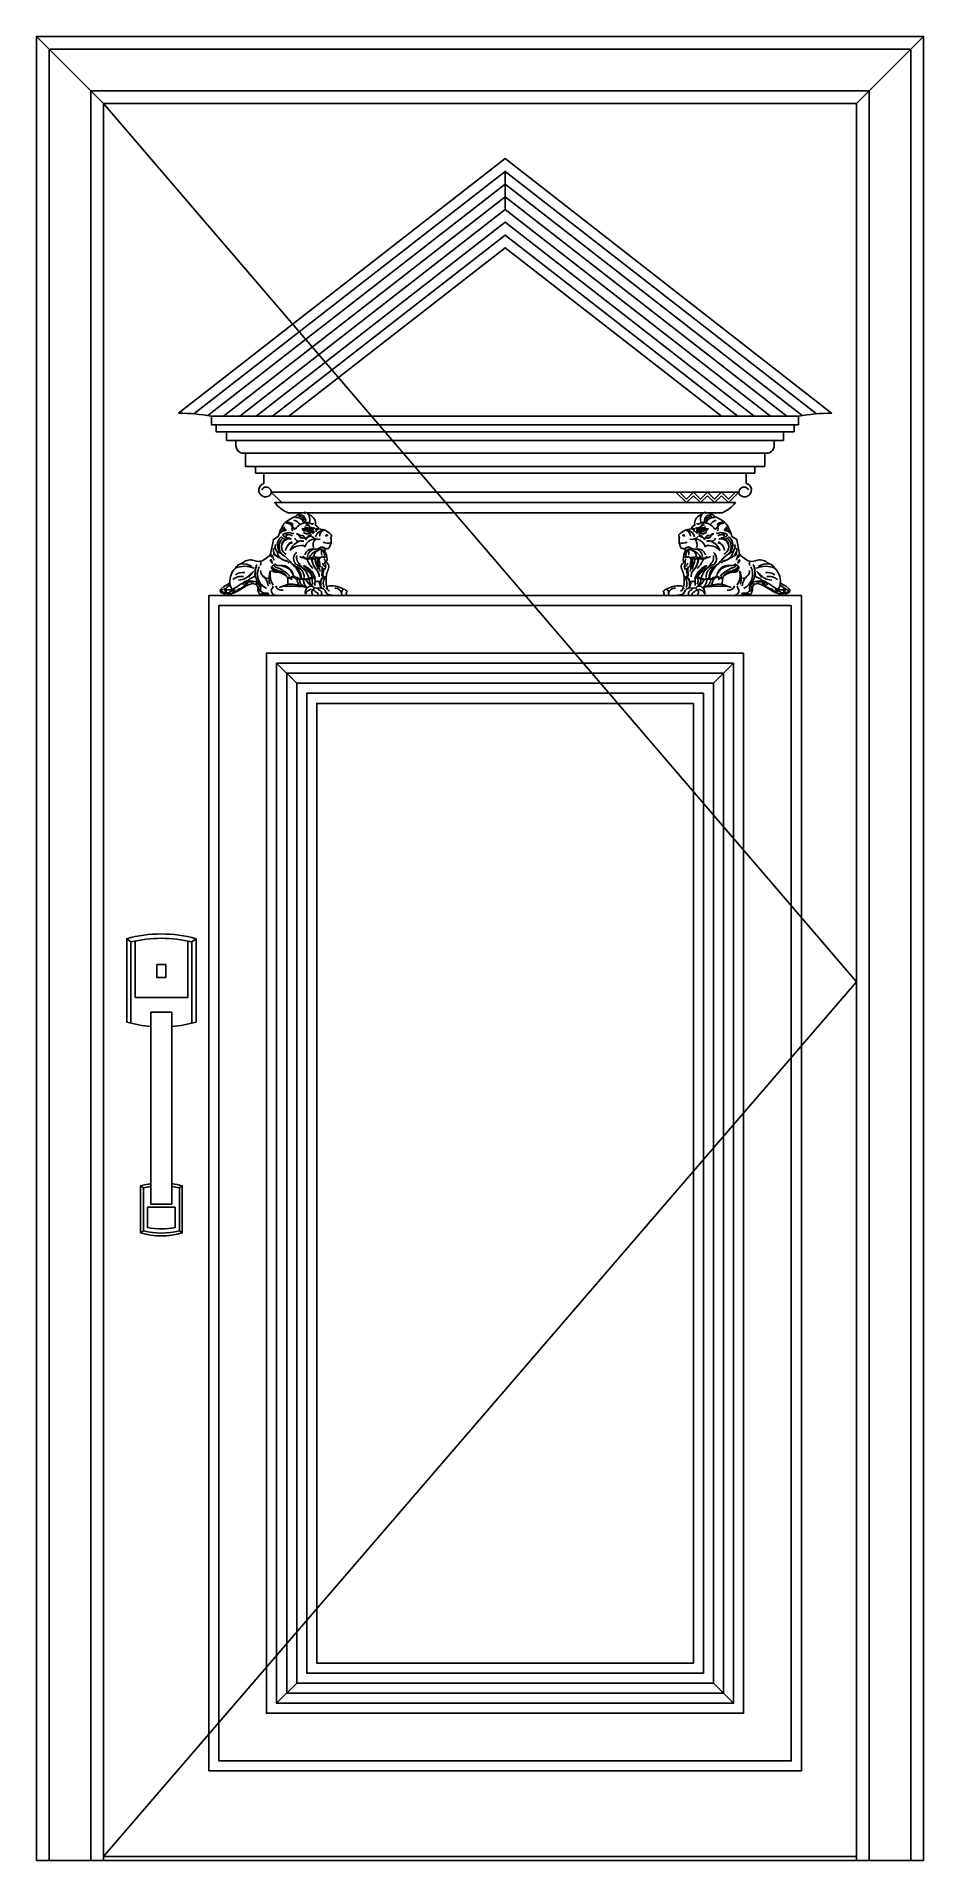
# Model space of a CAD drawing. Header units: metres. Extents: x 878 to 1938, y 746 to 2926.
import ezdxf

# ---------------------------------------------------------------- set-up
doc = ezdxf.new("R2010")
doc.units = ezdxf.units.M
for name, color, linetype in [('2', 2, 'Continuous'), ('3', 3, 'Continuous'), ('4', 4, 'Continuous'), ('7', 7, 'Continuous')]:
    doc.layers.add(name, color=color, linetype=linetype)

# ---------------------------------------------------------------- blocks, each defined once
blk = doc.blocks.new('A$C1B8E459C')
at = {"layer": '3'}
for p, q in [((4.98, 347.79), (0, 351.61)), ((77.97, 347.79), (82.95, 351.61)), ((19.91, 53.85), (16.59, 56.41)), ((63.04, 53.85), (66.36, 56.41)), ((19.91, 2.55), (16.59, 0)), ((63.04, 2.55), (66.36, 0))]:
    blk.add_line(p, q, dxfattribs=at)
for points in [[(77.97, 250.77), (77.97, 347.79, 0.12), (4.98, 347.79), (4.98, 250.77)], [(29.03, 55.63, 0.03), (19.91, 53.85), (19.91, 2.55, 0.12), (63.04, 2.55), (63.04, 53.85, 0.03), (53.92, 55.63)]]:
    blk.add_lwpolyline(points, format="xyb", dxfattribs=at)
blk.add_lwpolyline([(9.95, 348.95), (9.95, 281.49), (73, 281.49), (73, 348.95)], dxfattribs=at)
blk.add_lwpolyline([(58.06, 30.69), (24.88, 30.69), (24.88, 6.53, 0.1), (58.06, 6.53), (58.06, 30.69)], format="xyb", close=True, dxfattribs=at)
at = {"layer": '7'}
for points in [[(53.92, 246.88, 0.05), (82.95, 252.07), (82.95, 351.61, 0.14), (0, 351.61), (0, 252.07, 0.05), (29.03, 246.88, 0.05)], [(29.03, 58.98, 0.03), (16.59, 56.41), (16.59, 0, 0.14), (66.36, 0), (66.36, 56.41, 0.03), (53.92, 58.98)]]:
    blk.add_lwpolyline(points, format="xyb", dxfattribs=at)
for points in [[(36.01, 305.21), (46.94, 305.21), (46.94, 320.81), (36.01, 320.81)], [(29.03, 34.63), (29.03, 263.81), (53.92, 263.81), (53.92, 34.63)]]:
    blk.add_lwpolyline(points, close=True, dxfattribs=at)

msp = doc.modelspace()

# ---------------------------------------------------------------- hatches: boundary and pattern name
at = {"layer": '3'}
h = msp.add_hatch(dxfattribs=at)
h.set_pattern_fill('ANSI31', scale=1.83)
h.paths.add_polyline_path([(1203.19, 2334.13, 1), (1204.64, 2334.13, 1)])
h = msp.add_hatch(dxfattribs=at)
h.set_pattern_fill('ANSI31', scale=1.83)
h.paths.add_polyline_path([(1670.69, 2334.13, 1), (1672.15, 2334.13, 1)])

# ---------------------------------------------------------------- linework, layer by layer
at = {"layer": '2'}
msp.add_line((877.67, 745.74), (1937.67, 745.74), dxfattribs=at)
at = {"layer": '3'}
for p, q in [((957.67, 2845.74), (877.67, 2925.74)), ((1857.67, 2845.74), (1937.67, 2925.74)), ((1437.67, 2764.53), (1437.67, 2718.89)), ((1783.12, 2461.44), (1092.21, 2461.44)), ((1770.44, 2453.24), (1104.89, 2453.24)), ((1759.26, 2442.81), (1116.08, 2442.81)), ((1748.07, 2427.9), (1127.27, 2427.9)), ((1736.03, 2411.8), (1139.31, 2411.8)), ((1725.82, 2403.79), (1149.51, 2403.79)), ((1717.12, 2381.17), (1158.21, 2381.17)), ((1704.53, 2368.58), (1170.8, 2368.58)), ((1158.41, 2291.91), (1158.41, 2289.87)), ((1158.41, 2291.91), (1159.56, 2290.96)), ((1716.93, 2291.91), (1715.77, 2290.96)), ((1716.93, 2291.91), (1716.93, 2289.87)), ((1188.67, 2152.74), (1164.67, 2176.74)), ((1710.67, 2176.74), (1686.67, 2152.74)), ((1188.67, 957.74), (1164.67, 933.74)), ((1710.67, 933.74), (1686.67, 957.74)), ((957.67, 750.74), (1857.67, 750.74))]:
    msp.add_line(p, q, dxfattribs=at)
for points in [[(1922.67, 745.74), (1922.67, 2910.74), (892.67, 2910.74), (892.67, 745.74)], [(1872.67, 745.74), (1872.67, 2860.74), (942.67, 2860.74), (942.67, 745.74)], [(957.67, 2845.74), (1857.67, 1795.74), (957.67, 750.74)], [(1809.66, 2474.65), (1437.67, 2764.53), (1065.68, 2474.65)], [(1792.78, 2472.59), (1437.67, 2749.31), (1082.56, 2472.59)], [(1774.18, 2471.87), (1437.67, 2734.1), (1101.15, 2471.87)], [(1754.66, 2471.87), (1437.67, 2718.89), (1120.68, 2471.87)], [(1735.14, 2471.87), (1437.67, 2703.67), (1140.2, 2471.87)], [(1715.61, 2471.87), (1437.67, 2688.46), (1159.72, 2471.87)], [(1641.86, 2381.17), (1654.45, 2368.58), (1662.8, 2376.93)], [(1646.1, 2381.17), (1654.45, 2372.83), (1662.8, 2381.17)], [(1679.49, 2381.17), (1671.14, 2372.83), (1662.8, 2381.17)], [(1679.49, 2376.93), (1671.14, 2368.58), (1662.8, 2376.93)], [(1679.49, 2381.17), (1687.84, 2372.83), (1696.19, 2381.17)], [(1679.49, 2376.93), (1687.84, 2368.58), (1696.19, 2376.93)], [(1712.88, 2381.17), (1704.53, 2372.83), (1696.19, 2381.17)], [(1717.12, 2381.17), (1704.53, 2368.58), (1696.19, 2376.93)], [(1173.53, 2339.67), (1173.53, 2339.26), (1173.45, 2339.02), (1173.45, 2338.12), (1173.37, 2337.88), (1173.53, 2337.63), (1173.78, 2337.39), (1174.02, 2337.22), (1174.27, 2337.14), (1175, 2337.14), (1175.25, 2336.9), (1175.33, 2336.65), (1175.41, 2336.41), (1175.57, 2336.16), (1175.66, 2335.92), (1175.82, 2335.67), (1175.57, 2335.67), (1175.17, 2335.51), (1174.68, 2335.34), (1174.43, 2335.34), (1174.19, 2335.26), (1173.94, 2335.1), (1173.61, 2335.02), (1173.12, 2335.02), (1172.8, 2334.94), (1172.47, 2334.77), (1172.23, 2334.77), (1171.9, 2334.69), (1171.57, 2334.45), (1171.33, 2334.28), (1171.08, 2334.12), (1170.84, 2333.96), (1170.51, 2333.79), (1170.35, 2333.47), (1169.94, 2332.98), (1169.69, 2332.9), (1169.45, 2332.73), (1169.2, 2332.57), (1169.04, 2332.32), (1168.8, 2332.08), (1168.55, 2332), (1168.39, 2331.84)], [(1174.25, 2336.91), (1174.46, 2336.71), (1174.59, 2336.51), (1174.72, 2336.31), (1174.93, 2336.17), (1175.06, 2335.97), (1174.79, 2336.31), (1174.52, 2336.37), (1174.19, 2336.64), (1173.92, 2336.91), (1173.58, 2337.05), (1173.45, 2337.25), (1173.24, 2337.32), (1173.04, 2337.45), (1172.84, 2337.45), (1173.11, 2337.38), (1173.31, 2337.18), (1173.51, 2337.05), (1173.92, 2336.91), (1174.19, 2336.64), (1174.39, 2336.58), (1174.59, 2336.31), (1174.66, 2336.11), (1174.79, 2335.9), (1174.39, 2336.17), (1174.19, 2336.31), (1173.78, 2336.58), (1173.18, 2336.84), (1172.64, 2337.11), (1172.23, 2337.38), (1172.03, 2337.52), (1172.3, 2337.52), (1172.5, 2337.45), (1172.84, 2337.32), (1173.24, 2337.18), (1173.58, 2337.05), (1173.85, 2336.98), (1173.92, 2336.78), (1174.19, 2336.37), (1174.32, 2336.17), (1174.12, 2336.17), (1173.78, 2336.31), (1173.58, 2336.37), (1173.18, 2336.37), (1173.51, 2336.17), (1173.72, 2335.97), (1173.92, 2335.84), (1174.12, 2335.63), (1173.92, 2335.57), (1173.58, 2335.7), (1173.18, 2335.7), (1173.38, 2335.57), (1173.58, 2335.37), (1173.31, 2335.43), (1173.04, 2335.43), (1172.84, 2335.5), (1172.64, 2335.63), (1172.64, 2335.43), (1172.84, 2335.3), (1172.91, 2335.1), (1172.57, 2335.3), (1172.3, 2335.37), (1172.03, 2335.5), (1171.83, 2335.5), (1172.03, 2335.3), (1172.23, 2335.16), (1172.3, 2334.96), (1172.1, 2334.96), (1171.76, 2335.23), (1171.43, 2335.37), (1171.23, 2335.43), (1171.02, 2335.43), (1170.82, 2335.5), (1170.96, 2335.3), (1171.23, 2335.1), (1171.36, 2334.89), (1171.43, 2334.69), (1171.29, 2334.89), (1170.96, 2335.16), (1170.75, 2335.43), (1170.35, 2335.7), (1169.75, 2335.84), (1169.41, 2335.97), (1169.61, 2335.77), (1169.88, 2335.63), (1170.08, 2335.43), (1170.28, 2335.3), (1170.69, 2335.03), (1170.89, 2334.96), (1171.09, 2334.83), (1171.23, 2334.63), (1171.23, 2334.42), (1171.02, 2334.36), (1170.69, 2334.56), (1170.49, 2334.69), (1170.28, 2334.76), (1170.08, 2334.89), (1170.01, 2334.56), (1170.28, 2334.49), (1170.42, 2334.22), (1170.55, 2334.02), (1170.62, 2334.09)], [(1182.93, 2343.5), (1183.07, 2343.23), (1183.34, 2342.96), (1183.54, 2342.76), (1183.54, 2342.29), (1183.34, 2342.49), (1183, 2342.76), (1182.73, 2343.1), (1182.33, 2343.37), (1181.99, 2343.64), (1181.79, 2343.84), (1181.66, 2344.04), (1181.99, 2343.91), (1182.19, 2343.7), (1182.46, 2343.44), (1182.73, 2343.17), (1182.8, 2342.96), (1182.93, 2342.76), (1182.93, 2342.56), (1183, 2342.36), (1183.14, 2342.16), (1183.14, 2341.82), (1183.2, 2341.49), (1183.2, 2341.28), (1183.14, 2341.69), (1182.87, 2342.22), (1182.33, 2342.9), (1181.93, 2343.37), (1181.45, 2343.77), (1181.12, 2344.04), (1180.71, 2344.18), (1180.51, 2344.31), (1180.31, 2344.44), (1180.78, 2344.24), (1181.12, 2343.97), (1181.52, 2343.77), (1181.72, 2343.5), (1181.99, 2343.23), (1182.19, 2343.17), (1182.26, 2342.83), (1182.4, 2342.56), (1182.67, 2342.29), (1182.8, 2342.09), (1183, 2341.89), (1183, 2341.69), (1183.07, 2341.42), (1183.07, 2341.15), (1183.14, 2340.88), (1183.2, 2340.68), (1183.2, 2340.48), (1183.14, 2340.68), (1183, 2341.28), (1182.67, 2342.09), (1182.19, 2342.76), (1181.66, 2343.44), (1181.25, 2343.91), (1180.65, 2344.18), (1180.31, 2344.44), (1180.04, 2344.71), (1179.84, 2344.71), (1179.64, 2344.78), (1179.37, 2344.78), (1179.17, 2344.85), (1179.5, 2344.58), (1179.91, 2344.38), (1180.58, 2343.84), (1181.18, 2343.57), (1181.52, 2343.3), (1181.93, 2343.03), (1182.13, 2342.83), (1182.33, 2342.7), (1182.46, 2342.49), (1182.6, 2342.22), (1182.73, 2341.89), (1182.93, 2341.82), (1182.93, 2341.62), (1183, 2341.28), (1183.07, 2341.08), (1183.2, 2340.88), (1183.34, 2340.48), (1183.41, 2340.27), (1183.47, 2340.07), (1183.67, 2339.74), (1183.74, 2339.4), (1183.88, 2339.2), (1183.94, 2339), (1184.01, 2338.8), (1184.21, 2338.73), (1184.41, 2338.59), (1184.55, 2338.39), (1184.82, 2338.26), (1185.02, 2338.19), (1185.22, 2338.12), (1185.42, 2337.99), (1185.63, 2337.79), (1185.42, 2337.85), (1185.22, 2338.06), (1184.95, 2338.06), (1184.55, 2338.32), (1184.35, 2338.32), (1184.15, 2338.39), (1183.74, 2338.39), (1183.94, 2338.39), (1184.41, 2338.19), (1184.62, 2338.06), (1184.82, 2338.06), (1185.02, 2337.99), (1185.22, 2337.99), (1185.02, 2338.12), (1184.75, 2338.26), (1184.55, 2338.26), (1184.35, 2338.32), (1183.74, 2338.32), (1183.67, 2338.53), (1183.54, 2338.73), (1183.47, 2338.93), (1183.2, 2339.2), (1183.07, 2339.53), (1182.93, 2339.94), (1182.73, 2340.34), (1182.6, 2340.54), (1182.53, 2340.75), (1182.4, 2340.95), (1182.4, 2341.15), (1182.19, 2341.35), (1181.93, 2341.69), (1181.86, 2342.09), (1181.72, 2342.29), (1181.45, 2342.56), (1181.32, 2342.83), (1181.18, 2343.03), (1181.05, 2343.23), (1181.05, 2343.44), (1180.78, 2343.77), (1180.44, 2344.11), (1180.11, 2344.38), (1179.7, 2344.44), (1179.17, 2344.78), (1178.96, 2344.91), (1178.56, 2344.98), (1177.82, 2344.98), (1178.16, 2344.78), (1178.49, 2344.71), (1178.9, 2344.44), (1179.57, 2343.91), (1180.38, 2343.44), (1180.98, 2343.17), (1181.32, 2342.9), (1181.59, 2342.63), (1181.86, 2342.36), (1181.93, 2342.16), (1181.59, 2342.29), (1181.25, 2342.56), (1180.65, 2342.83), (1179.84, 2343.3), (1179.23, 2343.64), (1178.63, 2343.77), (1178.09, 2343.91), (1177.82, 2344.04), (1177.62, 2344.11), (1177.42, 2344.24), (1176.41, 2344.24), (1176.61, 2344.18), (1176.81, 2344.24), (1177.01, 2344.24), (1177.21, 2344.31), (1177.42, 2344.31), (1177.62, 2344.44), (1178.09, 2344.44), (1177.82, 2344.71), (1177.62, 2344.71), (1177.21, 2344.85), (1176.07, 2344.85)], [(1176.8, 2345.14), (1178.11, 2345.14), (1178.35, 2345.06), (1178.6, 2344.98), (1179, 2344.98), (1179.33, 2344.81), (1179.58, 2344.73), (1179.82, 2344.73), (1180.23, 2344.65), (1180.47, 2344.65), (1180.72, 2344.57), (1180.96, 2344.57), (1181.45, 2344.4), (1181.7, 2344.4), (1181.94, 2344.24), (1182.19, 2344.24), (1182.43, 2344.08), (1182.68, 2343.92), (1182.92, 2343.92), (1183.17, 2343.75), (1183.41, 2343.59), (1183.66, 2343.43), (1183.66, 2341.87), (1183.58, 2341.63), (1183.5, 2341.38), (1183.5, 2340.16), (1183.58, 2339.92), (1183.74, 2339.67), (1183.9, 2339.43), (1184.15, 2339.18), (1184.39, 2339.1), (1184.64, 2338.85), (1184.8, 2338.61), (1185.05, 2338.45), (1185.46, 2338.2), (1185.7, 2338.12), (1185.95, 2337.96), (1186.03, 2337.71), (1186.19, 2337.47), (1186.35, 2337.22), (1186.44, 2336.98), (1185.95, 2336.98), (1185.78, 2337.22), (1185.54, 2337.3), (1185.29, 2337.47), (1185.05, 2337.63), (1184.8, 2337.71), (1184.56, 2337.79), (1184.31, 2337.96), (1184.07, 2338.04), (1183.82, 2338.04), (1183.58, 2338.12), (1183.33, 2338.12), (1183.09, 2338.04), (1183.09, 2337.79), (1182.92, 2337.55), (1182.76, 2337.06), (1182.76, 2336.81), (1182.92, 2336.57), (1183.17, 2336.41), (1183.41, 2336.24), (1183.41, 2336), (1183.66, 2335.83), (1183.9, 2335.67), (1183.99, 2335.43), (1183.5, 2335.43), (1183.33, 2335.18), (1183.17, 2335.1)], [(1199.81, 2336.11), (1199.63, 2335.97), (1199.58, 2335.79), (1199.4, 2335.6), (1199.21, 2335.46), (1199.03, 2335.33), (1198.84, 2335.23), (1198.66, 2335.1), (1198.47, 2335), (1198.29, 2334.96), (1198.11, 2334.96), (1197.83, 2334.91), (1197.64, 2334.87), (1197.46, 2334.87), (1197.09, 2334.77), (1196.91, 2334.77), (1196.72, 2334.73), (1196.54, 2334.73)], [(1205.21, 2332.79), (1205.34, 2333.34), (1205.34, 2334.08), (1205.3, 2334.27), (1205.16, 2334.45), (1205.11, 2334.64), (1205.11, 2334.82), (1205.07, 2335), (1204.98, 2335.19), (1204.61, 2335.46), (1204.42, 2335.51), (1204.24, 2335.51), (1204.05, 2335.56), (1203.87, 2335.56), (1203.68, 2335.51), (1203.5, 2335.37), (1203.32, 2335.33), (1203.13, 2335.28), (1202.95, 2335.23), (1202.58, 2335.23), (1202.39, 2335.19), (1202.21, 2335.1), (1202.02, 2335.05), (1201.84, 2335), (1201.66, 2334.91), (1201.47, 2334.82), (1201.33, 2334.64), (1201.15, 2334.54), (1200.96, 2334.4), (1200.78, 2334.31), (1200.6, 2334.17), (1200.41, 2334.08), (1200.23, 2333.99), (1200.04, 2333.9), (1199.77, 2333.76)], [(1208.39, 2335.12), (1208.56, 2334.87), (1208.56, 2334.53), (1208.64, 2334.2), (1208.64, 2333.87), (1208.56, 2334.12), (1208.39, 2334.37), (1208.31, 2334.62), (1208.14, 2334.87), (1207.81, 2335.37), (1207.56, 2335.53), (1207.31, 2335.7), (1207.06, 2335.87), (1206.64, 2335.95), (1206.39, 2335.95), (1206.14, 2336.12), (1206.48, 2336.12), (1206.89, 2336.03), (1207.14, 2335.87), (1207.39, 2335.7), (1207.64, 2335.62), (1207.73, 2335.37), (1207.81, 2335.12), (1207.98, 2334.87), (1208.14, 2334.37), (1208.23, 2333.95), (1208.23, 2333.37), (1207.89, 2333.78), (1207.81, 2334.28), (1207.48, 2334.7), (1207.31, 2334.95), (1207.06, 2335.12), (1206.98, 2335.37), (1206.81, 2335.7), (1206.56, 2335.95), (1206.31, 2336.12), (1206.14, 2336.37), (1205.89, 2336.53), (1205.73, 2336.78), (1205.48, 2337.03), (1205.23, 2337.2), (1204.98, 2337.2), (1205.23, 2337.2), (1205.48, 2337.12), (1205.73, 2336.95), (1205.98, 2336.87), (1206.23, 2336.53), (1206.39, 2336.28), (1206.56, 2336.03), (1206.31, 2336.2), (1206.06, 2336.28), (1205.56, 2336.62), (1205.14, 2336.78), (1204.64, 2336.78), (1204.39, 2336.95), (1204.14, 2336.95), (1204.39, 2336.78), (1204.73, 2336.7), (1205.14, 2336.53), (1205.39, 2336.45), (1205.48, 2336.2), (1205.14, 2336.28), (1204.89, 2336.37), (1204.48, 2336.53), (1203.98, 2336.53), (1203.64, 2336.62), (1202.39, 2336.62), (1202.14, 2336.53), (1201.56, 2336.53), (1201.31, 2336.45), (1201.06, 2336.45), (1200.81, 2336.62), (1200.56, 2336.53)], [(1203.83, 2344.98), (1204.06, 2344.65), (1204.27, 2344.58), (1204.47, 2344.44), (1204.54, 2344.24), (1204.67, 2344.04), (1204.8, 2343.84), (1204.87, 2343.64), (1205.07, 2343.57), (1205.28, 2343.5), (1205.68, 2343.37), (1205.88, 2343.37), (1206.08, 2343.23), (1206.29, 2343.17), (1206.49, 2343.1), (1206.69, 2343.03), (1207.83, 2343.03), (1208.17, 2343.1), (1208.3, 2343.3), (1208.3, 2344.11)], [(1205.16, 2332.75), (1205.34, 2332.7), (1205.16, 2332.56), (1205.07, 2332.38), (1204.98, 2332.01), (1204.79, 2331.92), (1204.61, 2331.96), (1204.51, 2332.15), (1204.51, 2332.33), (1204.65, 2332.52), (1204.7, 2332.7), (1204.7, 2332.88), (1204.75, 2333.07)], [(1666.94, 2335.12), (1666.78, 2334.87), (1666.78, 2334.53), (1666.69, 2334.2), (1666.69, 2333.87), (1666.78, 2334.12), (1666.94, 2334.37), (1667.03, 2334.62), (1667.19, 2334.87), (1667.53, 2335.37), (1667.78, 2335.53), (1668.03, 2335.7), (1668.28, 2335.87), (1668.69, 2335.95), (1668.94, 2335.95), (1669.19, 2336.12), (1668.86, 2336.12), (1668.44, 2336.03), (1668.19, 2335.87), (1667.94, 2335.7), (1667.69, 2335.62), (1667.61, 2335.37), (1667.53, 2335.12), (1667.36, 2334.87), (1667.19, 2334.37), (1667.11, 2333.95), (1667.11, 2333.37), (1667.44, 2333.78), (1667.53, 2334.28), (1667.86, 2334.7), (1668.03, 2334.95), (1668.28, 2335.12), (1668.36, 2335.37), (1668.53, 2335.7), (1668.78, 2335.95), (1669.03, 2336.12), (1669.19, 2336.37), (1669.44, 2336.53), (1669.61, 2336.78), (1669.86, 2337.03), (1670.11, 2337.2), (1670.36, 2337.2), (1670.11, 2337.2), (1669.86, 2337.12), (1669.61, 2336.95), (1669.36, 2336.87), (1669.11, 2336.53), (1668.94, 2336.28), (1668.78, 2336.03), (1669.03, 2336.2), (1669.28, 2336.28), (1669.78, 2336.62), (1670.19, 2336.78), (1670.69, 2336.78), (1670.94, 2336.95), (1671.19, 2336.95), (1670.94, 2336.78), (1670.61, 2336.7), (1670.19, 2336.53), (1669.94, 2336.45), (1669.86, 2336.2), (1670.19, 2336.28), (1670.44, 2336.37), (1670.86, 2336.53), (1671.36, 2336.53), (1671.69, 2336.62), (1672.94, 2336.62), (1673.19, 2336.53), (1673.78, 2336.53), (1674.03, 2336.45), (1674.28, 2336.45), (1674.53, 2336.62), (1674.78, 2336.53)], [(1671.5, 2344.98), (1671.27, 2344.65), (1671.07, 2344.58), (1670.87, 2344.44), (1670.8, 2344.24), (1670.66, 2344.04), (1670.53, 2343.84), (1670.46, 2343.64), (1670.26, 2343.57), (1670.06, 2343.5), (1669.66, 2343.37), (1669.45, 2343.37), (1669.25, 2343.23), (1669.05, 2343.17), (1668.85, 2343.1), (1668.65, 2343.03), (1667.5, 2343.03), (1667.17, 2343.1), (1667.03, 2343.3), (1667.03, 2344.11)], [(1670.13, 2332.79), (1669.99, 2333.34), (1669.99, 2334.08), (1670.04, 2334.27), (1670.17, 2334.45), (1670.22, 2334.64), (1670.22, 2334.82), (1670.27, 2335), (1670.36, 2335.19), (1670.73, 2335.46), (1670.91, 2335.51), (1671.1, 2335.51), (1671.28, 2335.56), (1671.47, 2335.56), (1671.65, 2335.51), (1671.83, 2335.37), (1672.02, 2335.33), (1672.2, 2335.28), (1672.39, 2335.23), (1672.76, 2335.23), (1672.94, 2335.19), (1673.13, 2335.1), (1673.31, 2335.05), (1673.49, 2335), (1673.68, 2334.91), (1673.86, 2334.82), (1674, 2334.64), (1674.19, 2334.54), (1674.37, 2334.4), (1674.55, 2334.31), (1674.74, 2334.17), (1674.92, 2334.08), (1675.11, 2333.99), (1675.29, 2333.9), (1675.57, 2333.76)], [(1670.17, 2332.75), (1669.99, 2332.7), (1670.17, 2332.56), (1670.27, 2332.38), (1670.36, 2332.01), (1670.54, 2331.92), (1670.73, 2331.96), (1670.82, 2332.15), (1670.82, 2332.33), (1670.68, 2332.52), (1670.64, 2332.7), (1670.64, 2332.88), (1670.59, 2333.07)], [(1675.52, 2336.11), (1675.71, 2335.97), (1675.75, 2335.79), (1675.94, 2335.6), (1676.12, 2335.46), (1676.31, 2335.33), (1676.49, 2335.23), (1676.68, 2335.1), (1676.86, 2335), (1677.04, 2334.96), (1677.23, 2334.96), (1677.51, 2334.91), (1677.69, 2334.87), (1677.87, 2334.87), (1678.24, 2334.77), (1678.43, 2334.77), (1678.61, 2334.73), (1678.8, 2334.73)], [(1698.54, 2345.14), (1697.23, 2345.14), (1696.98, 2345.06), (1696.74, 2344.98), (1696.33, 2344.98), (1696, 2344.81), (1695.76, 2344.73), (1695.51, 2344.73), (1695.11, 2344.65), (1694.86, 2344.65), (1694.62, 2344.57), (1694.37, 2344.57), (1693.88, 2344.4), (1693.64, 2344.4), (1693.39, 2344.24), (1693.15, 2344.24), (1692.9, 2344.08), (1692.66, 2343.92), (1692.41, 2343.92), (1692.17, 2343.75), (1691.92, 2343.59), (1691.68, 2343.43), (1691.68, 2341.87), (1691.76, 2341.63), (1691.84, 2341.38), (1691.84, 2340.16), (1691.76, 2339.92), (1691.59, 2339.67), (1691.43, 2339.43), (1691.19, 2339.18), (1690.94, 2339.1), (1690.7, 2338.85), (1690.53, 2338.61), (1690.29, 2338.45), (1689.88, 2338.2), (1689.63, 2338.12), (1689.39, 2337.96), (1689.31, 2337.71), (1689.14, 2337.47), (1688.98, 2337.22), (1688.9, 2336.98), (1689.39, 2336.98), (1689.55, 2337.22), (1689.8, 2337.3), (1690.04, 2337.47), (1690.29, 2337.63), (1690.53, 2337.71), (1690.78, 2337.79), (1691.02, 2337.96), (1691.27, 2338.04), (1691.51, 2338.04), (1691.76, 2338.12), (1692, 2338.12), (1692.25, 2338.04), (1692.25, 2337.79), (1692.41, 2337.55), (1692.57, 2337.06), (1692.57, 2336.81), (1692.41, 2336.57), (1692.17, 2336.41), (1691.92, 2336.24), (1691.92, 2336), (1691.68, 2335.83), (1691.43, 2335.67), (1691.35, 2335.43), (1691.84, 2335.43), (1692, 2335.18), (1692.17, 2335.1)], [(1692.4, 2343.5), (1692.27, 2343.23), (1692, 2342.96), (1691.79, 2342.76), (1691.79, 2342.29), (1692, 2342.49), (1692.33, 2342.76), (1692.6, 2343.1), (1693.01, 2343.37), (1693.34, 2343.64), (1693.54, 2343.84), (1693.68, 2344.04), (1693.34, 2343.91), (1693.14, 2343.7), (1692.87, 2343.44), (1692.6, 2343.17), (1692.53, 2342.96), (1692.4, 2342.76), (1692.4, 2342.56), (1692.33, 2342.36), (1692.2, 2342.16), (1692.2, 2341.82), (1692.13, 2341.49), (1692.13, 2341.28), (1692.2, 2341.69), (1692.47, 2342.22), (1693.01, 2342.9), (1693.41, 2343.37), (1693.88, 2343.77), (1694.22, 2344.04), (1694.62, 2344.18), (1694.82, 2344.31), (1695.02, 2344.44), (1694.55, 2344.24), (1694.22, 2343.97), (1693.81, 2343.77), (1693.61, 2343.5), (1693.34, 2343.23), (1693.14, 2343.17), (1693.07, 2342.83), (1692.94, 2342.56), (1692.67, 2342.29), (1692.53, 2342.09), (1692.33, 2341.89), (1692.33, 2341.69), (1692.27, 2341.42), (1692.27, 2341.15), (1692.2, 2340.88), (1692.13, 2340.68), (1692.13, 2340.48), (1692.2, 2340.68), (1692.33, 2341.28), (1692.67, 2342.09), (1693.14, 2342.76), (1693.68, 2343.44), (1694.08, 2343.91), (1694.69, 2344.18), (1695.02, 2344.44), (1695.29, 2344.71), (1695.5, 2344.71), (1695.7, 2344.78), (1695.97, 2344.78), (1696.17, 2344.85), (1695.83, 2344.58), (1695.43, 2344.38), (1694.76, 2343.84), (1694.15, 2343.57), (1693.81, 2343.3), (1693.41, 2343.03), (1693.21, 2342.83), (1693.01, 2342.7), (1692.87, 2342.49), (1692.74, 2342.22), (1692.6, 2341.89), (1692.4, 2341.82), (1692.4, 2341.62), (1692.33, 2341.28), (1692.27, 2341.08), (1692.13, 2340.88), (1692, 2340.48), (1691.93, 2340.27), (1691.86, 2340.07), (1691.66, 2339.74), (1691.59, 2339.4), (1691.46, 2339.2), (1691.39, 2339), (1691.32, 2338.8), (1691.12, 2338.73), (1690.92, 2338.59), (1690.78, 2338.39), (1690.52, 2338.26), (1690.31, 2338.19), (1690.11, 2338.12), (1689.91, 2337.99), (1689.71, 2337.79), (1689.91, 2337.85), (1690.11, 2338.06), (1690.38, 2338.06), (1690.78, 2338.32), (1690.99, 2338.32), (1691.19, 2338.39), (1691.59, 2338.39), (1691.39, 2338.39), (1690.92, 2338.19), (1690.72, 2338.06), (1690.52, 2338.06), (1690.31, 2337.99), (1690.11, 2337.99), (1690.31, 2338.12), (1690.58, 2338.26), (1690.78, 2338.26), (1690.99, 2338.32), (1691.59, 2338.32), (1691.66, 2338.53), (1691.79, 2338.73), (1691.86, 2338.93), (1692.13, 2339.2), (1692.27, 2339.53), (1692.4, 2339.94), (1692.6, 2340.34), (1692.74, 2340.54), (1692.8, 2340.75), (1692.94, 2340.95), (1692.94, 2341.15), (1693.14, 2341.35), (1693.41, 2341.69), (1693.48, 2342.09), (1693.61, 2342.29), (1693.88, 2342.56), (1694.01, 2342.83), (1694.15, 2343.03), (1694.28, 2343.23), (1694.28, 2343.44), (1694.55, 2343.77), (1694.89, 2344.11), (1695.23, 2344.38), (1695.63, 2344.44), (1696.17, 2344.78), (1696.37, 2344.91), (1696.77, 2344.98), (1697.51, 2344.98), (1697.18, 2344.78), (1696.84, 2344.71), (1696.44, 2344.44), (1695.76, 2343.91), (1694.96, 2343.44), (1694.35, 2343.17), (1694.01, 2342.9), (1693.75, 2342.63), (1693.48, 2342.36), (1693.41, 2342.16), (1693.75, 2342.29), (1694.08, 2342.56), (1694.69, 2342.83), (1695.5, 2343.3), (1696.1, 2343.64), (1696.71, 2343.77), (1697.25, 2343.91), (1697.51, 2344.04), (1697.72, 2344.11), (1697.92, 2344.24), (1698.93, 2344.24), (1698.73, 2344.18), (1698.52, 2344.24), (1698.32, 2344.24), (1698.12, 2344.31), (1697.92, 2344.31), (1697.72, 2344.44), (1697.25, 2344.44), (1697.51, 2344.71), (1697.72, 2344.71), (1698.12, 2344.85), (1699.26, 2344.85)], [(1701.8, 2339.67), (1701.8, 2339.26), (1701.88, 2339.02), (1701.88, 2338.12), (1701.97, 2337.88), (1701.8, 2337.63), (1701.56, 2337.39), (1701.31, 2337.22), (1701.07, 2337.14), (1700.33, 2337.14), (1700.09, 2336.9), (1700.01, 2336.65), (1699.92, 2336.41), (1699.76, 2336.16), (1699.68, 2335.92), (1699.52, 2335.67), (1699.76, 2335.67), (1700.17, 2335.51), (1700.66, 2335.34), (1700.9, 2335.34), (1701.15, 2335.26), (1701.39, 2335.1), (1701.72, 2335.02), (1702.21, 2335.02), (1702.54, 2334.94), (1702.86, 2334.77), (1703.11, 2334.77), (1703.44, 2334.69), (1703.76, 2334.45), (1704.01, 2334.28), (1704.25, 2334.12), (1704.5, 2333.96), (1704.82, 2333.79), (1704.99, 2333.47), (1705.4, 2332.98), (1705.64, 2332.9), (1705.89, 2332.73), (1706.13, 2332.57), (1706.29, 2332.32), (1706.54, 2332.08), (1706.78, 2332), (1706.95, 2331.84)], [(1701.08, 2336.91), (1700.88, 2336.71), (1700.74, 2336.51), (1700.61, 2336.31), (1700.41, 2336.17), (1700.27, 2335.97), (1700.54, 2336.31), (1700.81, 2336.37), (1701.15, 2336.64), (1701.42, 2336.91), (1701.75, 2337.05), (1701.89, 2337.25), (1702.09, 2337.32), (1702.29, 2337.45), (1702.49, 2337.45), (1702.22, 2337.38), (1702.02, 2337.18), (1701.82, 2337.05), (1701.42, 2336.91), (1701.15, 2336.64), (1700.95, 2336.58), (1700.74, 2336.31), (1700.68, 2336.11), (1700.54, 2335.9), (1700.95, 2336.17), (1701.15, 2336.31), (1701.55, 2336.58), (1702.16, 2336.84), (1702.7, 2337.11), (1703.1, 2337.38), (1703.3, 2337.52), (1703.03, 2337.52), (1702.83, 2337.45), (1702.49, 2337.32), (1702.09, 2337.18), (1701.75, 2337.05), (1701.48, 2336.98), (1701.42, 2336.78), (1701.15, 2336.37), (1701.01, 2336.17), (1701.22, 2336.17), (1701.55, 2336.31), (1701.75, 2336.37), (1702.16, 2336.37), (1701.82, 2336.17), (1701.62, 2335.97), (1701.42, 2335.84), (1701.22, 2335.63), (1701.42, 2335.57), (1701.75, 2335.7), (1702.16, 2335.7), (1701.96, 2335.57), (1701.75, 2335.37), (1702.02, 2335.43), (1702.29, 2335.43), (1702.49, 2335.5), (1702.7, 2335.63), (1702.7, 2335.43), (1702.49, 2335.3), (1702.43, 2335.1), (1702.76, 2335.3), (1703.03, 2335.37), (1703.3, 2335.5), (1703.5, 2335.5), (1703.3, 2335.3), (1703.1, 2335.16), (1703.03, 2334.96), (1703.23, 2334.96), (1703.57, 2335.23), (1703.91, 2335.37), (1704.11, 2335.43), (1704.31, 2335.43), (1704.51, 2335.5), (1704.38, 2335.3), (1704.11, 2335.1), (1703.97, 2334.89), (1703.91, 2334.69), (1704.04, 2334.89), (1704.38, 2335.16), (1704.58, 2335.43), (1704.98, 2335.7), (1705.59, 2335.84), (1705.93, 2335.97), (1705.72, 2335.77), (1705.45, 2335.63), (1705.25, 2335.43), (1705.05, 2335.3), (1704.65, 2335.03), (1704.45, 2334.96), (1704.24, 2334.83), (1704.11, 2334.63), (1704.11, 2334.42), (1704.31, 2334.36), (1704.65, 2334.56), (1704.85, 2334.69), (1705.05, 2334.76), (1705.25, 2334.89), (1705.32, 2334.56), (1705.05, 2334.49), (1704.92, 2334.22), (1704.78, 2334.02), (1704.71, 2334.09)], [(1161.01, 2314.2), (1161.01, 2313.79), (1160.93, 2313.55), (1160.85, 2313.23), (1160.85, 2312.98), (1160.77, 2312.66), (1160.77, 2311.77), (1160.85, 2311.36), (1160.85, 2311.12), (1161.01, 2310.8), (1161.01, 2310.47), (1161.09, 2310.07), (1161.09, 2309.66), (1161.17, 2309.42), (1161.17, 2306.66), (1161.33, 2306.42), (1161.5, 2306.18), (1161.9, 2306.01), (1162.15, 2305.77), (1162.39, 2305.53), (1162.71, 2305.45), (1162.96, 2305.29), (1163.28, 2305.29), (1163.69, 2305.2), (1163.93, 2305.12), (1164.17, 2305.04), (1164.42, 2304.88), (1164.66, 2304.72), (1164.9, 2304.56), (1165.15, 2304.39), (1165.39, 2304.23), (1165.63, 2303.99), (1165.88, 2303.83), (1166.6, 2303.34), (1166.85, 2303.18), (1167.09, 2303.1), (1167.33, 2303.1), (1167.58, 2303.02), (1168.15, 2303.02), (1168.39, 2302.85), (1168.55, 2302.61), (1168.63, 2302.29), (1168.87, 2302.21), (1169.12, 2302.04), (1169.36, 2301.96), (1169.77, 2301.8), (1170.17, 2301.72), (1170.5, 2301.56), (1170.74, 2301.4), (1170.98, 2301.31), (1171.23, 2301.07), (1171.55, 2300.99), (1171.79, 2300.83), (1172.04, 2300.75), (1172.28, 2300.5), (1172.52, 2300.42), (1172.77, 2300.26), (1173.01, 2300.1), (1173.33, 2299.94), (1173.58, 2299.78), (1173.82, 2299.69), (1174.31, 2299.37), (1174.71, 2299.21), (1175.2, 2299.05), (1175.44, 2298.88), (1175.69, 2298.88), (1175.93, 2298.8), (1176.17, 2298.72), (1176.42, 2298.64), (1176.5, 2298.56)], [(1179.02, 2325.41), (1178.58, 2325.32), (1178.36, 2325.24), (1178.1, 2325.24), (1177.88, 2325.15), (1177.36, 2325.15), (1177.14, 2325.06), (1176.84, 2325.06), (1176.53, 2325.02), (1174.91, 2325.02), (1174.65, 2325.1), (1174.43, 2325.15), (1174.13, 2325.15), (1173.6, 2325.32), (1173.38, 2325.5), (1173.16, 2325.63), (1172.86, 2325.72), (1172.47, 2325.89), (1172.16, 2325.98), (1171.94, 2326.15), (1171.68, 2326.33), (1171.37, 2326.46), (1171.15, 2326.68), (1170.98, 2326.89), (1170.72, 2327.16), (1170.5, 2327.33), (1170.28, 2327.51), (1170.06, 2327.64), (1170.06, 2327.68)], [(1183.43, 2329.17), (1183.13, 2329.17), (1182.87, 2329.25), (1182.65, 2329.43), (1182.43, 2329.51), (1182.25, 2329.73), (1182.03, 2329.73), (1181.73, 2329.78), (1181.29, 2329.78), (1181.03, 2329.95), (1180.81, 2330.04), (1180.59, 2330.13), (1180.37, 2330.3), (1179.94, 2330.3), (1179.63, 2330.39), (1179.15, 2330.39), (1178.89, 2330.48), (1178.67, 2330.61), (1178.36, 2330.69), (1177.4, 2330.69), (1177.1, 2330.74), (1176.88, 2330.82), (1176.05, 2330.82), (1175.92, 2330.61), (1175.7, 2330.43), (1175.66, 2330.39)], [(1176.4, 2329.69), (1176.62, 2329.69), (1176.84, 2329.65), (1176.88, 2329.43), (1176.88, 2329.21), (1176.7, 2328.99), (1176.49, 2328.82), (1176.18, 2328.82), (1176, 2329.12), (1175.96, 2329.34), (1175.92, 2329.56), (1176.14, 2329.73), (1176.18, 2329.78)], [(1198.52, 2327.02), (1198.33, 2327.08), (1198.2, 2327.27), (1198.01, 2327.34), (1197.62, 2327.34), (1197.43, 2327.27), (1197.24, 2327.27), (1197.17, 2327.46), (1197.05, 2327.66), (1196.98, 2327.85), (1196.85, 2328.04), (1196.73, 2328.23), (1196.66, 2328.42), (1196.66, 2328.81), (1196.6, 2329), (1196.41, 2329.06), (1196.21, 2329.13), (1196.02, 2329.25), (1194.61, 2329.25), (1194.42, 2329.19), (1194.23, 2329.19), (1194.04, 2329.13), (1193.85, 2329.06), (1193.65, 2329), (1193.46, 2329), (1193.27, 2328.87), (1193.08, 2329.06), (1193.02, 2329.32), (1192.89, 2329.51), (1192.82, 2329.7), (1192.63, 2329.77), (1192.44, 2329.83), (1192.25, 2329.89), (1192.06, 2329.89), (1191.93, 2330.09), (1191.74, 2330.28), (1191.54, 2330.47), (1191.35, 2330.6), (1191.03, 2330.66), (1190.84, 2330.73), (1190.65, 2330.85), (1190.46, 2330.92), (1190.26, 2331.05), (1190.07, 2331.17), (1188.41, 2331.17)], [(1198.52, 2327.14), (1198.33, 2326.95), (1198.2, 2326.76), (1198.2, 2326.57), (1198.13, 2326.38), (1198.13, 2326.19), (1198.2, 2325.99), (1198.26, 2325.8), (1198.2, 2325.99), (1198.01, 2326.19), (1197.81, 2326.31), (1197.62, 2326.38), (1197.43, 2326.44), (1196.85, 2326.44), (1196.66, 2326.51), (1196.34, 2326.51), (1196.21, 2326.31), (1196.15, 2326.12), (1195.96, 2325.99), (1195.51, 2325.99), (1195.38, 2326.19), (1195.19, 2326.31), (1194.93, 2326.44), (1194.68, 2326.44), (1194.49, 2326.57), (1194.29, 2326.57), (1193.91, 2326.63), (1193.72, 2326.63), (1193.53, 2326.7), (1193.34, 2326.7), (1193.14, 2326.76), (1192.95, 2326.83), (1192.76, 2327.08), (1192.57, 2327.34), (1192.38, 2327.66), (1192.25, 2327.85), (1192.25, 2328.04), (1192.06, 2328.3), (1191.99, 2328.49), (1191.8, 2328.55), (1191.61, 2328.68), (1191.42, 2328.87), (1191.35, 2329.06), (1191.29, 2329.25), (1191.16, 2329.45), (1190.97, 2329.57), (1190.78, 2329.89), (1190.58, 2330.09), (1190.39, 2330.21), (1190.2, 2330.34), (1190.01, 2330.41), (1189.82, 2330.53), (1189.62, 2330.66), (1189.37, 2330.85), (1189.18, 2330.85), (1188.92, 2330.92), (1188.73, 2330.98), (1188.54, 2330.98)], [(1222.72, 2314.31), (1222.77, 2314.04), (1222.88, 2313.82), (1222.66, 2313.93), (1222.39, 2314.2), (1222.29, 2314.41), (1222.07, 2314.52), (1221.8, 2314.58), (1221.58, 2314.68), (1221.64, 2314.41), (1221.8, 2314.2), (1222.07, 2314.09), (1222.23, 2313.87), (1222.39, 2313.66), (1222.18, 2313.87), (1221.96, 2314.09), (1221.8, 2314.41), (1221.48, 2314.58), (1221.1, 2314.9), (1220.94, 2315.11), (1220.72, 2315.11), (1220.5, 2315.22), (1218.99, 2315.22), (1219.32, 2315.11), (1219.64, 2314.95), (1219.86, 2314.79), (1219.64, 2314.74), (1219.42, 2314.95), (1219.1, 2315.06), (1218.83, 2315.17), (1218.34, 2315.28), (1218.07, 2315.38), (1217.21, 2315.38), (1217.1, 2315.17), (1217.75, 2315.17), (1217.97, 2315.11), (1218.18, 2314.95), (1217.97, 2314.9), (1217.64, 2315.01), (1216.89, 2315.01), (1216.67, 2314.95), (1216.45, 2314.79), (1216.24, 2314.63), (1216.18, 2314.52)], [(1225.26, 2328.6), (1225.26, 2329.56), (1225.21, 2329.79), (1225.08, 2330.02), (1224.85, 2330.16), (1224.62, 2330.2), (1224.16, 2330.2), (1223.89, 2329.98), (1223.66, 2329.88), (1223.57, 2329.43), (1223.52, 2329.2), (1223.43, 2328.74), (1223.43, 2328.28), (1223.25, 2328.15)], [(1650.07, 2328.6), (1650.07, 2329.56), (1650.12, 2329.79), (1650.26, 2330.02), (1650.49, 2330.16), (1650.71, 2330.2), (1651.17, 2330.2), (1651.45, 2329.98), (1651.67, 2329.88), (1651.77, 2329.43), (1651.81, 2329.2), (1651.9, 2328.74), (1651.9, 2328.28), (1652.09, 2328.15)], [(1652.62, 2314.31), (1652.56, 2314.04), (1652.46, 2313.82), (1652.67, 2313.93), (1652.94, 2314.2), (1653.05, 2314.41), (1653.27, 2314.52), (1653.54, 2314.58), (1653.75, 2314.68), (1653.7, 2314.41), (1653.54, 2314.2), (1653.27, 2314.09), (1653.1, 2313.87), (1652.94, 2313.66), (1653.16, 2313.87), (1653.37, 2314.09), (1653.54, 2314.41), (1653.86, 2314.58), (1654.24, 2314.9), (1654.4, 2315.11), (1654.61, 2315.11), (1654.83, 2315.22), (1656.34, 2315.22), (1656.02, 2315.11), (1655.69, 2314.95), (1655.48, 2314.79), (1655.69, 2314.74), (1655.91, 2314.95), (1656.23, 2315.06), (1656.5, 2315.17), (1656.99, 2315.28), (1657.26, 2315.38), (1658.12, 2315.38), (1658.23, 2315.17), (1657.58, 2315.17), (1657.37, 2315.11), (1657.15, 2314.95), (1657.37, 2314.9), (1657.69, 2315.01), (1658.45, 2315.01), (1658.66, 2314.95), (1658.88, 2314.79), (1659.1, 2314.63), (1659.15, 2314.52)], [(1676.82, 2327.02), (1677.01, 2327.08), (1677.14, 2327.27), (1677.33, 2327.34), (1677.71, 2327.34), (1677.9, 2327.27), (1678.1, 2327.27), (1678.16, 2327.46), (1678.29, 2327.66), (1678.35, 2327.85), (1678.48, 2328.04), (1678.61, 2328.23), (1678.67, 2328.42), (1678.67, 2328.81), (1678.74, 2329), (1678.93, 2329.06), (1679.12, 2329.13), (1679.31, 2329.25), (1680.72, 2329.25), (1680.91, 2329.19), (1681.1, 2329.19), (1681.3, 2329.13), (1681.49, 2329.06), (1681.68, 2329), (1681.87, 2329), (1682.06, 2328.87), (1682.26, 2329.06), (1682.32, 2329.32), (1682.45, 2329.51), (1682.51, 2329.7), (1682.7, 2329.77), (1682.9, 2329.83), (1683.09, 2329.89), (1683.28, 2329.89), (1683.41, 2330.09), (1683.6, 2330.28), (1683.79, 2330.47), (1683.98, 2330.6), (1684.3, 2330.66), (1684.49, 2330.73), (1684.69, 2330.85), (1684.88, 2330.92), (1685.07, 2331.05), (1685.26, 2331.17), (1686.93, 2331.17)], [(1676.82, 2327.14), (1677.01, 2326.95), (1677.14, 2326.76), (1677.14, 2326.57), (1677.2, 2326.38), (1677.2, 2326.19), (1677.14, 2325.99), (1677.07, 2325.8), (1677.14, 2325.99), (1677.33, 2326.19), (1677.52, 2326.31), (1677.71, 2326.38), (1677.9, 2326.44), (1678.48, 2326.44), (1678.67, 2326.51), (1678.99, 2326.51), (1679.12, 2326.31), (1679.18, 2326.12), (1679.38, 2325.99), (1679.82, 2325.99), (1679.95, 2326.19), (1680.14, 2326.31), (1680.4, 2326.44), (1680.66, 2326.44), (1680.85, 2326.57), (1681.04, 2326.57), (1681.42, 2326.63), (1681.62, 2326.63), (1681.81, 2326.7), (1682, 2326.7), (1682.19, 2326.76), (1682.38, 2326.83), (1682.58, 2327.08), (1682.77, 2327.34), (1682.96, 2327.66), (1683.09, 2327.85), (1683.09, 2328.04), (1683.28, 2328.3), (1683.34, 2328.49), (1683.53, 2328.55), (1683.73, 2328.68), (1683.92, 2328.87), (1683.98, 2329.06), (1684.05, 2329.25), (1684.17, 2329.45), (1684.37, 2329.57), (1684.56, 2329.89), (1684.75, 2330.09), (1684.94, 2330.21), (1685.13, 2330.34), (1685.33, 2330.41), (1685.52, 2330.53), (1685.71, 2330.66), (1685.97, 2330.85), (1686.16, 2330.85), (1686.41, 2330.92), (1686.61, 2330.98), (1686.8, 2330.98)], [(1691.9, 2329.17), (1692.21, 2329.17), (1692.47, 2329.25), (1692.69, 2329.43), (1692.91, 2329.51), (1693.08, 2329.73), (1693.3, 2329.73), (1693.61, 2329.78), (1694.04, 2329.78), (1694.3, 2329.95), (1694.52, 2330.04), (1694.74, 2330.13), (1694.96, 2330.3), (1695.4, 2330.3), (1695.7, 2330.39), (1696.18, 2330.39), (1696.45, 2330.48), (1696.66, 2330.61), (1696.97, 2330.69), (1697.93, 2330.69), (1698.24, 2330.74), (1698.46, 2330.82), (1699.29, 2330.82), (1699.42, 2330.61), (1699.64, 2330.43), (1699.68, 2330.39)], [(1696.31, 2325.41), (1696.75, 2325.32), (1696.97, 2325.24), (1697.23, 2325.24), (1697.45, 2325.15), (1697.97, 2325.15), (1698.19, 2325.06), (1698.5, 2325.06), (1698.81, 2325.02), (1700.42, 2325.02), (1700.68, 2325.1), (1700.9, 2325.15), (1701.21, 2325.15), (1701.73, 2325.32), (1701.95, 2325.5), (1702.17, 2325.63), (1702.48, 2325.72), (1702.87, 2325.89), (1703.17, 2325.98), (1703.39, 2326.15), (1703.66, 2326.33), (1703.96, 2326.46), (1704.18, 2326.68), (1704.35, 2326.89), (1704.62, 2327.16), (1704.84, 2327.33), (1705.05, 2327.51), (1705.27, 2327.64), (1705.27, 2327.68)], [(1698.94, 2329.69), (1698.72, 2329.69), (1698.5, 2329.65), (1698.46, 2329.43), (1698.46, 2329.21), (1698.63, 2328.99), (1698.85, 2328.82), (1699.15, 2328.82), (1699.33, 2329.12), (1699.37, 2329.34), (1699.42, 2329.56), (1699.2, 2329.73), (1699.15, 2329.78)], [(1714.32, 2314.2), (1714.32, 2313.79), (1714.41, 2313.55), (1714.49, 2313.23), (1714.49, 2312.98), (1714.57, 2312.66), (1714.57, 2311.77), (1714.49, 2311.36), (1714.49, 2311.12), (1714.32, 2310.8), (1714.32, 2310.47), (1714.24, 2310.07), (1714.24, 2309.66), (1714.16, 2309.42), (1714.16, 2306.66), (1714, 2306.42), (1713.84, 2306.18), (1713.43, 2306.01), (1713.19, 2305.77), (1712.95, 2305.53), (1712.62, 2305.45), (1712.38, 2305.29), (1712.05, 2305.29), (1711.65, 2305.2), (1711.41, 2305.12), (1711.16, 2305.04), (1710.92, 2304.88), (1710.68, 2304.72), (1710.43, 2304.56), (1710.19, 2304.39), (1709.95, 2304.23), (1709.7, 2303.99), (1709.46, 2303.83), (1708.73, 2303.34), (1708.49, 2303.18), (1708.24, 2303.1), (1708, 2303.1), (1707.76, 2303.02), (1707.19, 2303.02), (1706.95, 2302.85), (1706.78, 2302.61), (1706.7, 2302.29), (1706.46, 2302.21), (1706.22, 2302.04), (1705.97, 2301.96), (1705.57, 2301.8), (1705.16, 2301.72), (1704.84, 2301.56), (1704.59, 2301.4), (1704.35, 2301.31), (1704.11, 2301.07), (1703.78, 2300.99), (1703.54, 2300.83), (1703.3, 2300.75), (1703.05, 2300.5), (1702.81, 2300.42), (1702.57, 2300.26), (1702.32, 2300.1), (1702, 2299.94), (1701.76, 2299.78), (1701.51, 2299.69), (1701.03, 2299.37), (1700.62, 2299.21), (1700.14, 2299.05), (1699.89, 2298.88), (1699.65, 2298.88), (1699.41, 2298.8), (1699.16, 2298.72), (1698.92, 2298.64), (1698.84, 2298.56)], [(1140.99, 2294.01), (1140.84, 2293.7), (1140.54, 2293.4), (1140.23, 2292.79), (1140.08, 2292.33), (1139.93, 2291.72), (1139.62, 2291.11), (1139.47, 2290.51), (1139.32, 2290.2), (1139.32, 2289.44), (1139.16, 2288.98), (1139.16, 2286.09), (1138.86, 2285.63), (1138.86, 2284.11), (1138.71, 2283.35), (1138.71, 2279.38)], [(1159.89, 2296.06), (1159.63, 2296.32), (1159.45, 2296.58), (1159.19, 2296.84), (1159.19, 2297.27), (1159.02, 2297.7), (1158.93, 2297.96), (1158.85, 2298.22), (1158.85, 2298.48), (1158.76, 2298.74), (1158.41, 2299.26), (1158.33, 2299.52), (1158.24, 2299.78), (1158.15, 2300.04), (1158.15, 2300.3), (1157.63, 2300.3), (1157.46, 2300.04), (1157.46, 2299.78), (1157.37, 2299.52), (1157.37, 2299.26), (1157.29, 2299), (1157.2, 2298.74), (1157.46, 2298.66), (1157.72, 2298.48), (1157.98, 2298.22), (1158.07, 2297.96), (1158.24, 2297.7), (1158.41, 2297.44), (1158.76, 2296.92), (1158.85, 2296.66), (1158.93, 2296.58)], [(1159.02, 2303.25), (1158.76, 2303.51), (1158.5, 2303.68), (1158.24, 2303.94), (1158.15, 2304.2), (1158.15, 2304.46), (1157.98, 2304.72), (1157.72, 2304.98), (1157.63, 2305.24), (1157.55, 2305.5), (1157.55, 2306.02), (1157.63, 2306.28), (1157.89, 2306.46), (1158.15, 2306.46), (1158.41, 2306.28), (1158.5, 2306.02), (1158.59, 2305.68), (1158.85, 2305.42), (1159.11, 2305.16), (1159.37, 2305.16), (1159.63, 2305.07), (1159.71, 2304.81), (1159.8, 2304.55), (1160.06, 2304.03), (1160.06, 2303.77), (1160.15, 2303.51), (1160.15, 2303.25), (1160.32, 2302.99), (1160.32, 2302.73), (1160.41, 2302.47), (1160.41, 2302.12), (1160.58, 2301.78), (1160.75, 2301.52), (1160.93, 2301.26), (1161.19, 2301), (1161.27, 2300.74), (1161.27, 2299.96)], [(1163.35, 2291.49), (1160.98, 2294.1), (1158.41, 2291.91), (1160.72, 2290.01)], [(1158.7, 2291.19), (1158.7, 2290.55), (1158.77, 2290.55), (1158.77, 2290.34), (1158.84, 2290.34), (1158.84, 2289.91), (1158.91, 2289.91), (1158.91, 2291.19), (1158.91, 2290.83), (1159.05, 2290.83), (1159.05, 2290.62), (1159.13, 2290.62), (1159.13, 2290.41), (1159.27, 2290.41), (1159.27, 2290.19), (1159.34, 2290.19), (1159.34, 2289.98), (1159.41, 2289.98), (1159.41, 2289.77), (1159.48, 2289.77), (1159.48, 2289.55), (1159.55, 2289.55), (1159.55, 2289.34), (1159.62, 2289.34), (1159.62, 2289.77), (1159.7, 2289.77), (1159.7, 2290.12), (1159.62, 2290.12), (1159.62, 2290.76), (1159.55, 2290.76), (1159.55, 2291.19), (1159.55, 2290.9), (1159.62, 2290.9), (1159.62, 2290.69), (1160.05, 2290.69), (1160.05, 2290.41), (1160.26, 2290.41), (1160.26, 2289.98), (1160.41, 2289.98), (1160.41, 2289.77), (1160.55, 2289.77), (1160.55, 2289.55), (1160.62, 2289.55), (1160.62, 2289.34), (1160.69, 2289.34), (1160.69, 2289.13), (1160.76, 2289.13), (1160.76, 2288.84), (1160.83, 2288.84), (1160.83, 2288.56), (1160.9, 2288.56), (1160.9, 2288.06), (1161.05, 2288.06), (1161.05, 2288.84), (1160.98, 2288.84), (1160.98, 2289.27), (1160.83, 2289.27), (1160.83, 2289.48), (1160.76, 2289.48), (1160.76, 2289.98), (1160.62, 2289.98), (1160.62, 2290.19), (1160.48, 2290.19), (1160.69, 2290.19), (1160.69, 2290.26), (1160.98, 2290.26), (1160.98, 2290.05), (1161.26, 2290.05), (1161.26, 2289.41), (1161.47, 2289.41), (1161.47, 2289.06), (1161.62, 2289.06), (1161.62, 2288.84), (1161.76, 2288.84), (1161.76, 2288.49), (1162.26, 2288.49), (1162.26, 2288.13), (1162.4, 2288.13), (1162.4, 2287.92), (1162.54, 2287.92), (1162.54, 2287.63), (1162.61, 2287.63), (1162.61, 2287.42), (1162.68, 2287.42), (1162.68, 2287.7), (1162.75, 2287.7), (1162.75, 2287.92), (1162.68, 2287.92), (1162.68, 2288.34), (1162.54, 2288.34), (1162.54, 2288.56), (1162.47, 2288.56), (1162.47, 2288.77), (1162.4, 2288.77), (1162.4, 2288.98), (1162.26, 2288.98), (1162.47, 2288.98), (1162.47, 2288.91), (1162.75, 2288.91), (1162.75, 2288.63), (1163.04, 2288.63), (1163.04, 2288.13), (1163.4, 2288.13), (1163.4, 2287.7), (1163.54, 2287.7), (1163.54, 2287.49), (1163.82, 2287.49), (1163.82, 2287.06), (1163.96, 2287.06), (1163.96, 2287.49), (1163.89, 2287.49), (1163.89, 2287.7), (1163.82, 2287.7), (1163.82, 2288.2), (1163.75, 2288.2), (1163.75, 2288.42), (1163.68, 2288.42), (1164.04, 2288.42), (1164.04, 2288.13), (1164.32, 2288.13), (1164.32, 2287.63), (1164.46, 2287.63), (1164.46, 2287.35), (1164.96, 2287.35), (1164.96, 2287.14), (1165.17, 2287.14), (1165.17, 2286.78), (1165.53, 2286.78), (1165.53, 2286.42), (1165.6, 2286.42), (1165.6, 2286.78), (1165.32, 2286.78), (1165.32, 2287.06), (1165.03, 2287.06), (1165.03, 2287.49), (1164.96, 2287.49), (1164.96, 2287.7), (1164.82, 2287.7), (1165.03, 2287.7), (1165.03, 2287.85), (1165.67, 2287.85), (1165.67, 2287.42), (1166.17, 2287.42), (1166.17, 2287.21), (1166.45, 2287.21), (1166.45, 2286.71), (1166.81, 2286.71), (1166.81, 2286.21), (1166.95, 2286.21), (1166.95, 2286), (1167.24, 2286), (1167.24, 2285.78), (1167.24, 2286.07), (1167.31, 2286.07), (1167.31, 2286.28), (1167.17, 2286.28), (1167.17, 2286.71), (1167.38, 2286.71), (1167.38, 2286.78), (1167.66, 2286.78), (1167.66, 2286.21), (1168.16, 2286.21), (1168.16, 2286), (1168.38, 2286), (1168.38, 2285.86), (1168.59, 2285.86), (1168.59, 2285.5), (1168.94, 2285.5), (1168.94, 2285.07), (1169.09, 2285.07), (1169.09, 2285.43), (1168.66, 2285.43), (1168.66, 2285.71), (1168.45, 2285.71), (1168.45, 2286.21), (1168.38, 2286.21), (1168.38, 2286.42), (1168.3, 2286.42), (1168.52, 2286.42), (1168.52, 2286.5), (1168.94, 2286.5), (1168.94, 2286.42), (1169.37, 2286.42), (1169.37, 2286.28), (1169.59, 2286.28), (1169.59, 2286.21), (1169.8, 2286.21), (1169.8, 2286.07), (1170.08, 2286.07), (1170.08, 2285.78), (1170.37, 2285.78), (1170.37, 2285.29), (1170.65, 2285.29), (1170.65, 2284.93), (1171.01, 2284.93), (1171.01, 2284.5), (1171.44, 2284.5), (1171.44, 2284.29), (1171.08, 2284.29), (1171.08, 2284.65), (1170.87, 2284.65), (1170.87, 2284.79), (1170.58, 2284.79), (1170.58, 2285.07), (1170.23, 2285.07), (1170.23, 2285.22), (1170.01, 2285.22), (1170.01, 2285.29), (1170.23, 2285.29), (1170.23, 2285.43), (1170.51, 2285.43), (1170.51, 2285.36), (1171.08, 2285.36), (1171.08, 2285.22), (1171.29, 2285.22), (1171.29, 2285.14), (1171.58, 2285.14), (1171.58, 2284.86), (1171.93, 2284.86), (1171.93, 2284.72), (1172.15, 2284.72), (1172.15, 2284.65), (1172.43, 2284.65), (1172.43, 2284.43), (1172.64, 2284.43), (1172.64, 2284.22), (1172.86, 2284.22), (1172.86, 2283.86), (1172.93, 2283.86), (1172.93, 2283.65), (1173.29, 2283.65), (1173.29, 2283.44), (1173.29, 2283.79), (1172.79, 2283.79), (1172.79, 2283.94)], [(1207.15, 2279.38), (1207, 2279.99), (1206.84, 2280.6), (1206.54, 2280.91), (1206.39, 2281.37), (1206.08, 2281.67), (1206.08, 2281.97), (1205.93, 2282.28), (1205.78, 2282.58), (1205.47, 2282.74), (1205.32, 2283.04), (1205.01, 2283.35), (1204.86, 2283.65), (1204.71, 2283.95), (1204.41, 2284.26), (1204.1, 2284.56), (1203.8, 2284.87), (1203.49, 2285.17), (1203.03, 2285.63), (1202.73, 2285.78), (1202.58, 2286.09), (1202.27, 2286.24), (1201.97, 2286.54), (1201.81, 2286.85), (1201.51, 2287.15), (1201.2, 2287.46), (1201.05, 2287.76), (1200.75, 2287.92), (1200.14, 2288.22), (1199.83, 2288.53), (1199.53, 2288.68), (1199.22, 2288.83), (1198.92, 2289.13), (1198.61, 2289.44), (1197.85, 2289.74), (1197.24, 2290.05), (1196.78, 2290.2), (1196.33, 2290.51), (1195.87, 2290.66), (1195.56, 2290.81), (1195.26, 2291.11), (1194.95, 2291.27), (1194.65, 2291.57), (1194.34, 2291.88), (1194.19, 2292.18), (1193.89, 2292.64), (1193.74, 2292.94), (1193.43, 2293.55), (1192.97, 2293.86), (1192.82, 2294.16), (1192.52, 2294.47), (1192.36, 2294.77), (1192.06, 2295.08), (1191.75, 2295.69), (1191.45, 2295.99), (1191.14, 2296.14), (1190.99, 2296.45), (1190.84, 2296.75), (1190.53, 2296.9), (1190.38, 2297.21), (1190.08, 2297.51), (1189.92, 2297.82), (1189.62, 2298.43), (1189.47, 2298.73), (1189.31, 2299.04), (1189.16, 2299.34), (1189.01, 2299.65), (1189.01, 2299.95), (1188.86, 2300.26), (1188.7, 2300.71), (1188.7, 2301.47), (1188.55, 2302.08), (1188.55, 2304.52), (1188.7, 2304.83), (1188.7, 2305.43)], [(1218.63, 2303.68), (1218.43, 2303.68), (1218.22, 2303.57), (1217.81, 2303.16), (1217.39, 2303.06), (1217.29, 2302.85), (1217.08, 2302.75), (1216.87, 2302.64), (1216.77, 2302.44), (1216.56, 2302.33), (1216.36, 2302.33), (1216.36, 2302.13), (1216.25, 2301.92), (1216.05, 2301.92), (1215.84, 2301.81), (1215.84, 2301.19), (1215.84, 2301.4), (1215.63, 2301.5), (1215.53, 2301.71), (1215.32, 2301.71), (1215.11, 2301.81), (1214.7, 2301.81), (1214.49, 2301.92), (1213.87, 2301.92), (1213.66, 2301.81), (1213.56, 2301.61), (1213.56, 2301.4), (1213.46, 2301.19), (1213.46, 2300.99), (1213.35, 2300.78), (1213.35, 2300.57), (1213.35, 2300.78), (1213.25, 2300.99), (1213.15, 2301.19), (1213.15, 2301.61), (1212.94, 2301.71), (1212.52, 2301.92), (1212.21, 2301.92), (1211.9, 2302.13), (1211.7, 2302.13), (1211.28, 2301.92), (1211.08, 2301.81), (1210.87, 2301.71), (1210.76, 2301.5), (1210.66, 2301.3), (1210.56, 2301.09), (1210.56, 2300.88), (1210.35, 2300.88), (1210.14, 2300.99), (1209.94, 2301.09), (1209.83, 2301.3), (1209.73, 2301.5), (1209.52, 2301.5), (1209.32, 2301.61), (1208.49, 2301.61), (1208.28, 2301.5), (1208.07, 2301.3), (1207.87, 2301.3), (1207.66, 2301.19), (1207.45, 2301.19), (1207.35, 2300.99), (1207.14, 2300.88), (1207.14, 2300.68), (1206.93, 2300.68), (1206.93, 2300.47), (1206.83, 2300.68), (1206.62, 2301.09), (1205.79, 2301.5), (1205.38, 2301.5), (1205.17, 2301.61), (1204.76, 2301.61), (1204.45, 2301.5), (1204.24, 2301.5), (1203.83, 2301.4), (1203.62, 2301.3), (1203.41, 2301.3), (1202.9, 2301.19), (1202.58, 2301.19), (1202.38, 2301.09), (1202.27, 2300.88), (1202.17, 2300.68), (1201.96, 2300.47), (1201.86, 2300.26), (1201.76, 2300.06), (1201.65, 2299.85), (1201.55, 2299.64), (1201.55, 2300.88), (1201.34, 2300.88), (1201.14, 2300.99), (1200.41, 2300.99), (1200.31, 2301.19), (1200.1, 2301.3), (1199.89, 2301.5), (1199.69, 2301.61), (1199.48, 2301.61), (1199.27, 2301.71), (1199.06, 2301.71), (1198.86, 2301.81), (1198.44, 2301.81), (1198.24, 2301.92), (1197.82, 2301.92), (1197.61, 2302.02), (1197.51, 2302.23), (1197.3, 2302.44), (1197.1, 2302.54), (1196.89, 2302.54), (1196.89, 2302.75), (1196.79, 2302.95), (1196.58, 2303.06), (1196.17, 2303.16), (1194.09, 2303.16), (1193.78, 2303.26), (1193.58, 2303.26), (1193.37, 2303.37), (1193.27, 2303.57), (1193.06, 2303.78), (1192.96, 2303.99), (1192.75, 2304.19), (1192.64, 2304.4), (1192.44, 2304.51), (1192.44, 2304.82)], [(1224.36, 2304.42), (1224.2, 2304.18), (1223.96, 2304.1), (1223.79, 2303.85), (1223.55, 2303.77), (1223.31, 2303.69), (1223.06, 2303.61), (1222.82, 2303.53), (1222.33, 2303.53), (1222.08, 2303.45), (1219.97, 2303.45), (1219.64, 2303.61), (1219.4, 2303.61), (1219.15, 2303.69), (1218.91, 2303.77), (1218.66, 2303.94), (1218.42, 2303.94), (1218.18, 2303.85), (1218.01, 2303.61), (1217.52, 2303.28), (1217.28, 2303.12), (1217.04, 2303.04), (1216.79, 2302.96), (1216.38, 2302.88), (1213.86, 2302.88), (1213.61, 2302.96), (1213.37, 2303.12), (1213.13, 2303.2), (1212.88, 2303.2), (1212.64, 2303.28), (1212.39, 2303.28), (1212.15, 2303.37), (1211.9, 2303.37), (1211.5, 2303.53), (1211.25, 2303.61), (1211.01, 2303.61), (1210.68, 2303.77), (1210.44, 2303.77), (1210.19, 2303.85), (1209.46, 2303.85), (1209.22, 2303.77), (1208.89, 2303.69), (1208.65, 2303.61), (1208.4, 2303.45), (1208, 2303.28), (1207.75, 2303.2), (1207.02, 2302.96), (1206.77, 2302.88), (1206.53, 2302.8), (1205.31, 2302.8), (1204.98, 2302.88), (1204.49, 2303.04), (1204.09, 2303.12), (1203.84, 2303.12), (1203.6, 2303.2), (1203.35, 2303.2), (1203.11, 2303.04), (1202.87, 2302.96), (1202.62, 2302.88), (1202.38, 2302.71), (1201.89, 2302.63), (1201.64, 2302.55), (1201.32, 2302.39), (1200.83, 2302.39), (1200.59, 2302.31), (1199.36, 2302.31), (1199.12, 2302.39), (1198.63, 2302.71), (1198.31, 2302.88), (1197.98, 2302.96), (1197.65, 2302.96), (1197.41, 2303.12), (1197.17, 2303.28), (1197.08, 2303.53), (1196.92, 2303.77), (1196.84, 2304.02), (1196.6, 2304.18), (1196.51, 2304.42), (1196.35, 2304.67), (1196.27, 2304.75)], [(1216.75, 2291.49), (1216.75, 2291.7), (1216.68, 2291.98), (1216.54, 2292.19), (1216.4, 2292.54), (1216.4, 2294.77), (1216.26, 2295.4), (1216.26, 2296.24), (1216.12, 2296.86), (1215.98, 2297.42), (1215.84, 2297.84), (1215.56, 2298.47), (1215.42, 2298.68), (1215.28, 2298.89), (1215.21, 2299.24), (1215.14, 2299.52), (1215.14, 2300.15), (1215.28, 2300.43), (1215.28, 2300.63), (1215.35, 2300.84), (1215.49, 2301.05), (1215.63, 2301.26), (1215.63, 2301.4)], [(1218.77, 2292.26), (1218.77, 2291.98), (1218.91, 2291.35), (1219.05, 2291), (1219.05, 2290.58), (1219.19, 2289.95), (1219.19, 2286.88), (1219.12, 2286.67), (1219.12, 2285.55), (1219.05, 2285.34), (1219.05, 2284.16), (1218.91, 2283.81), (1218.91, 2283.6), (1218.77, 2283.39), (1218.77, 2280.67)], [(1219.68, 2296.45), (1219.68, 2295.82), (1219.75, 2295.47), (1219.82, 2295.26), (1220.1, 2294.77), (1220.17, 2294.56), (1220.45, 2294.28), (1220.59, 2294.07), (1220.59, 2293.86), (1220.87, 2293.51), (1221.08, 2293.3), (1221.22, 2293.09), (1221.43, 2292.95), (1221.64, 2292.74), (1221.85, 2292.68), (1222.13, 2292.33), (1222.34, 2292.26), (1222.55, 2292.19), (1222.76, 2292.05), (1222.97, 2291.98), (1223.18, 2291.84), (1223.25, 2291.63), (1223.25, 2291.21), (1223.04, 2291.07), (1223.04, 2290.86), (1222.9, 2290.65), (1222.83, 2290.44), (1222.76, 2290.09), (1222.76, 2289.04), (1222.62, 2288.9)], [(1221.08, 2290.44), (1221.08, 2288.14), (1220.94, 2287.93), (1220.94, 2287.37), (1220.8, 2286.95), (1220.8, 2286.53), (1220.66, 2286.18), (1220.52, 2285.76), (1220.52, 2285.41), (1220.45, 2285.2), (1220.45, 2284.79), (1220.31, 2284.37), (1220.03, 2283.81), (1219.89, 2283.39), (1219.75, 2283.18), (1219.68, 2282.97), (1219.68, 2280.53), (1219.82, 2280.32), (1219.89, 2280.11), (1219.89, 2279.76)], [(1221.85, 2301.54), (1221.64, 2301.4), (1221.57, 2301.19), (1221.71, 2300.98), (1221.99, 2300.63), (1222.13, 2300.43), (1222.27, 2300.22), (1222.41, 2300.01), (1222.41, 2299.8), (1222.48, 2299.59), (1222.55, 2299.38), (1222.55, 2297.21), (1222.48, 2297), (1222.48, 2296.79), (1222.41, 2296.59), (1222.41, 2295.47), (1222.55, 2295.26), (1222.62, 2295.05), (1222.9, 2294.63), (1222.9, 2294.42), (1223.04, 2294.21), (1223.11, 2294), (1223.25, 2293.79), (1223.32, 2293.58), (1223.38, 2293.37), (1223.45, 2293.16), (1223.52, 2292.95), (1223.52, 2292.61)], [(1650.97, 2304.42), (1651.13, 2304.18), (1651.38, 2304.1), (1651.54, 2303.85), (1651.78, 2303.77), (1652.03, 2303.69), (1652.27, 2303.61), (1652.52, 2303.53), (1653.01, 2303.53), (1653.25, 2303.45), (1655.37, 2303.45), (1655.69, 2303.61), (1655.94, 2303.61), (1656.18, 2303.69), (1656.43, 2303.77), (1656.67, 2303.94), (1656.91, 2303.94), (1657.16, 2303.85), (1657.32, 2303.61), (1657.81, 2303.28), (1658.06, 2303.12), (1658.3, 2303.04), (1658.54, 2302.96), (1658.95, 2302.88), (1661.48, 2302.88), (1661.72, 2302.96), (1661.96, 2303.12), (1662.21, 2303.2), (1662.45, 2303.2), (1662.7, 2303.28), (1662.94, 2303.28), (1663.19, 2303.37), (1663.43, 2303.37), (1663.84, 2303.53), (1664.08, 2303.61), (1664.33, 2303.61), (1664.65, 2303.77), (1664.9, 2303.77), (1665.14, 2303.85), (1665.87, 2303.85), (1666.12, 2303.77), (1666.44, 2303.69), (1666.69, 2303.61), (1666.93, 2303.45), (1667.34, 2303.28), (1667.58, 2303.2), (1668.32, 2302.96), (1668.56, 2302.88), (1668.8, 2302.8), (1670.03, 2302.8), (1670.35, 2302.88), (1670.84, 2303.04), (1671.25, 2303.12), (1671.49, 2303.12), (1671.74, 2303.2), (1671.98, 2303.2), (1672.22, 2303.04), (1672.47, 2302.96), (1672.71, 2302.88), (1672.96, 2302.71), (1673.45, 2302.63), (1673.69, 2302.55), (1674.02, 2302.39), (1674.5, 2302.39), (1674.75, 2302.31), (1675.97, 2302.31), (1676.21, 2302.39), (1676.7, 2302.71), (1677.03, 2302.88), (1677.35, 2302.96), (1677.68, 2302.96), (1677.92, 2303.12), (1678.17, 2303.28), (1678.25, 2303.53), (1678.41, 2303.77), (1678.5, 2304.02), (1678.74, 2304.18), (1678.82, 2304.42), (1678.98, 2304.67), (1679.07, 2304.75)], [(1653.49, 2301.54), (1653.7, 2301.4), (1653.77, 2301.19), (1653.63, 2300.98), (1653.35, 2300.63), (1653.21, 2300.43), (1653.07, 2300.22), (1652.93, 2300.01), (1652.93, 2299.8), (1652.86, 2299.59), (1652.79, 2299.38), (1652.79, 2297.21), (1652.86, 2297), (1652.86, 2296.79), (1652.93, 2296.59), (1652.93, 2295.47), (1652.79, 2295.26), (1652.72, 2295.05), (1652.44, 2294.63), (1652.44, 2294.42), (1652.3, 2294.21), (1652.23, 2294), (1652.09, 2293.79), (1652.02, 2293.58), (1651.95, 2293.37), (1651.88, 2293.16), (1651.81, 2292.95), (1651.81, 2292.61)], [(1655.65, 2296.45), (1655.65, 2295.82), (1655.58, 2295.47), (1655.51, 2295.26), (1655.23, 2294.77), (1655.16, 2294.56), (1654.88, 2294.28), (1654.74, 2294.07), (1654.74, 2293.86), (1654.46, 2293.51), (1654.25, 2293.3), (1654.12, 2293.09), (1653.91, 2292.95), (1653.7, 2292.74), (1653.49, 2292.68), (1653.21, 2292.33), (1653, 2292.26), (1652.79, 2292.19), (1652.58, 2292.05), (1652.37, 2291.98), (1652.16, 2291.84), (1652.09, 2291.63), (1652.09, 2291.21), (1652.3, 2291.07), (1652.3, 2290.86), (1652.44, 2290.65), (1652.51, 2290.44), (1652.58, 2290.09), (1652.58, 2289.04), (1652.72, 2288.9)], [(1654.25, 2290.44), (1654.25, 2288.14), (1654.39, 2287.93), (1654.39, 2287.37), (1654.53, 2286.95), (1654.53, 2286.53), (1654.67, 2286.18), (1654.81, 2285.76), (1654.81, 2285.41), (1654.88, 2285.2), (1654.88, 2284.79), (1655.02, 2284.37), (1655.3, 2283.81), (1655.44, 2283.39), (1655.58, 2283.18), (1655.65, 2282.97), (1655.65, 2280.53), (1655.51, 2280.32), (1655.44, 2280.11), (1655.44, 2279.76)], [(1656.56, 2292.26), (1656.56, 2291.98), (1656.42, 2291.35), (1656.28, 2291), (1656.28, 2290.58), (1656.14, 2289.95), (1656.14, 2286.88), (1656.21, 2286.67), (1656.21, 2285.55), (1656.28, 2285.34), (1656.28, 2284.16), (1656.42, 2283.81), (1656.42, 2283.6), (1656.56, 2283.39), (1656.56, 2280.67)], [(1656.7, 2303.68), (1656.91, 2303.68), (1657.11, 2303.57), (1657.53, 2303.16), (1657.94, 2303.06), (1658.05, 2302.85), (1658.25, 2302.75), (1658.46, 2302.64), (1658.56, 2302.44), (1658.77, 2302.33), (1658.98, 2302.33), (1658.98, 2302.13), (1659.08, 2301.92), (1659.29, 2301.92), (1659.5, 2301.81), (1659.5, 2301.19), (1659.5, 2301.4), (1659.7, 2301.5), (1659.81, 2301.71), (1660.01, 2301.71), (1660.22, 2301.81), (1660.64, 2301.81), (1660.84, 2301.92), (1661.46, 2301.92), (1661.67, 2301.81), (1661.77, 2301.61), (1661.77, 2301.4), (1661.88, 2301.19), (1661.88, 2300.99), (1661.98, 2300.78), (1661.98, 2300.57), (1661.98, 2300.78), (1662.08, 2300.99), (1662.19, 2301.19), (1662.19, 2301.61), (1662.4, 2301.71), (1662.81, 2301.92), (1663.12, 2301.92), (1663.43, 2302.13), (1663.64, 2302.13), (1664.05, 2301.92), (1664.26, 2301.81), (1664.47, 2301.71), (1664.57, 2301.5), (1664.67, 2301.3), (1664.78, 2301.09), (1664.78, 2300.88), (1664.98, 2300.88), (1665.19, 2300.99), (1665.4, 2301.09), (1665.5, 2301.3), (1665.61, 2301.5), (1665.81, 2301.5), (1666.02, 2301.61), (1666.85, 2301.61), (1667.05, 2301.5), (1667.26, 2301.3), (1667.47, 2301.3), (1667.68, 2301.19), (1667.88, 2301.19), (1667.99, 2300.99), (1668.19, 2300.88), (1668.19, 2300.68), (1668.4, 2300.68), (1668.4, 2300.47), (1668.5, 2300.68), (1668.71, 2301.09), (1669.54, 2301.5), (1669.95, 2301.5), (1670.16, 2301.61), (1670.58, 2301.61), (1670.89, 2301.5), (1671.09, 2301.5), (1671.51, 2301.4), (1671.71, 2301.3), (1671.92, 2301.3), (1672.44, 2301.19), (1672.75, 2301.19), (1672.96, 2301.09), (1673.06, 2300.88), (1673.16, 2300.68), (1673.37, 2300.47), (1673.47, 2300.26), (1673.58, 2300.06), (1673.68, 2299.85), (1673.79, 2299.64), (1673.79, 2300.88), (1673.99, 2300.88), (1674.2, 2300.99), (1674.92, 2300.99), (1675.03, 2301.19), (1675.23, 2301.3), (1675.44, 2301.5), (1675.65, 2301.61), (1675.86, 2301.61), (1676.06, 2301.71), (1676.27, 2301.71), (1676.48, 2301.81), (1676.89, 2301.81), (1677.1, 2301.92), (1677.51, 2301.92), (1677.72, 2302.02), (1677.82, 2302.23), (1678.03, 2302.44), (1678.24, 2302.54), (1678.44, 2302.54), (1678.44, 2302.75), (1678.55, 2302.95), (1678.76, 2303.06), (1679.17, 2303.16), (1681.24, 2303.16), (1681.55, 2303.26), (1681.76, 2303.26), (1681.97, 2303.37), (1682.07, 2303.57), (1682.28, 2303.78), (1682.38, 2303.99), (1682.59, 2304.19), (1682.69, 2304.4), (1682.9, 2304.51), (1682.9, 2304.82)], [(1658.59, 2291.49), (1658.59, 2291.7), (1658.66, 2291.98), (1658.8, 2292.19), (1658.94, 2292.54), (1658.94, 2294.77), (1659.08, 2295.4), (1659.08, 2296.24), (1659.22, 2296.86), (1659.35, 2297.42), (1659.49, 2297.84), (1659.77, 2298.47), (1659.91, 2298.68), (1660.05, 2298.89), (1660.12, 2299.24), (1660.19, 2299.52), (1660.19, 2300.15), (1660.05, 2300.43), (1660.05, 2300.63), (1659.98, 2300.84), (1659.84, 2301.05), (1659.7, 2301.26), (1659.7, 2301.4)], [(1668.19, 2279.38), (1668.34, 2279.99), (1668.49, 2280.6), (1668.8, 2280.91), (1668.95, 2281.37), (1669.25, 2281.67), (1669.25, 2281.97), (1669.4, 2282.28), (1669.56, 2282.58), (1669.86, 2282.74), (1670.01, 2283.04), (1670.32, 2283.35), (1670.47, 2283.65), (1670.62, 2283.95), (1670.93, 2284.26), (1671.23, 2284.56), (1671.54, 2284.87), (1671.84, 2285.17), (1672.3, 2285.63), (1672.61, 2285.78), (1672.76, 2286.09), (1673.06, 2286.24), (1673.37, 2286.54), (1673.52, 2286.85), (1673.83, 2287.15), (1674.13, 2287.46), (1674.28, 2287.76), (1674.59, 2287.92), (1675.2, 2288.22), (1675.5, 2288.53), (1675.81, 2288.68), (1676.11, 2288.83), (1676.42, 2289.13), (1676.72, 2289.44), (1677.48, 2289.74), (1678.09, 2290.05), (1678.55, 2290.2), (1679.01, 2290.51), (1679.47, 2290.66), (1679.77, 2290.81), (1680.08, 2291.11), (1680.38, 2291.27), (1680.68, 2291.57), (1680.99, 2291.88), (1681.14, 2292.18), (1681.45, 2292.64), (1681.6, 2292.94), (1681.9, 2293.55), (1682.36, 2293.86), (1682.51, 2294.16), (1682.82, 2294.47), (1682.97, 2294.77), (1683.28, 2295.08), (1683.58, 2295.69), (1683.89, 2295.99), (1684.19, 2296.14), (1684.34, 2296.45), (1684.5, 2296.75), (1684.8, 2296.9), (1684.95, 2297.21), (1685.26, 2297.51), (1685.41, 2297.82), (1685.72, 2298.43), (1685.87, 2298.73), (1686.02, 2299.04), (1686.17, 2299.34), (1686.32, 2299.65), (1686.32, 2299.95), (1686.48, 2300.26), (1686.63, 2300.71), (1686.63, 2301.47), (1686.78, 2302.08), (1686.78, 2304.52), (1686.63, 2304.83), (1686.63, 2305.43)], [(1716.64, 2291.19), (1716.64, 2290.55), (1716.56, 2290.55), (1716.56, 2290.34), (1716.49, 2290.34), (1716.49, 2289.91), (1716.42, 2289.91), (1716.42, 2291.19), (1716.42, 2290.83), (1716.28, 2290.83), (1716.28, 2290.62), (1716.21, 2290.62), (1716.21, 2290.41), (1716.07, 2290.41), (1716.07, 2290.19), (1716, 2290.19), (1716, 2289.98), (1715.92, 2289.98), (1715.92, 2289.77), (1715.85, 2289.77), (1715.85, 2289.55), (1715.78, 2289.55), (1715.78, 2289.34), (1715.71, 2289.34), (1715.71, 2289.77), (1715.64, 2289.77), (1715.64, 2290.12), (1715.71, 2290.12), (1715.71, 2290.76), (1715.78, 2290.76), (1715.78, 2291.19), (1715.78, 2290.9), (1715.71, 2290.9), (1715.71, 2290.69), (1715.28, 2290.69), (1715.28, 2290.41), (1715.07, 2290.41), (1715.07, 2289.98), (1714.93, 2289.98), (1714.93, 2289.77), (1714.79, 2289.77), (1714.79, 2289.55), (1714.71, 2289.55), (1714.71, 2289.34), (1714.64, 2289.34), (1714.64, 2289.13), (1714.57, 2289.13), (1714.57, 2288.84), (1714.5, 2288.84), (1714.5, 2288.56), (1714.43, 2288.56), (1714.43, 2288.06), (1714.29, 2288.06), (1714.29, 2288.84), (1714.36, 2288.84), (1714.36, 2289.27), (1714.5, 2289.27), (1714.5, 2289.48), (1714.57, 2289.48), (1714.57, 2289.98), (1714.71, 2289.98), (1714.71, 2290.19), (1714.86, 2290.19), (1714.64, 2290.19), (1714.64, 2290.26), (1714.36, 2290.26), (1714.36, 2290.05), (1714.07, 2290.05), (1714.07, 2289.41), (1713.86, 2289.41), (1713.86, 2289.06), (1713.72, 2289.06), (1713.72, 2288.84), (1713.58, 2288.84), (1713.58, 2288.49), (1713.08, 2288.49), (1713.08, 2288.13), (1712.94, 2288.13), (1712.94, 2287.92), (1712.79, 2287.92), (1712.79, 2287.63), (1712.72, 2287.63), (1712.72, 2287.42), (1712.65, 2287.42), (1712.65, 2287.7), (1712.58, 2287.7), (1712.58, 2287.92), (1712.65, 2287.92), (1712.65, 2288.34), (1712.79, 2288.34), (1712.79, 2288.56), (1712.86, 2288.56), (1712.86, 2288.77), (1712.94, 2288.77), (1712.94, 2288.98), (1713.08, 2288.98), (1712.86, 2288.98), (1712.86, 2288.91), (1712.58, 2288.91), (1712.58, 2288.63), (1712.3, 2288.63), (1712.3, 2288.13), (1711.94, 2288.13), (1711.94, 2287.7), (1711.8, 2287.7), (1711.8, 2287.49), (1711.51, 2287.49), (1711.51, 2287.06), (1711.37, 2287.06), (1711.37, 2287.49), (1711.44, 2287.49), (1711.44, 2287.7), (1711.51, 2287.7), (1711.51, 2288.2), (1711.58, 2288.2), (1711.58, 2288.42), (1711.65, 2288.42), (1711.3, 2288.42), (1711.3, 2288.13), (1711.01, 2288.13), (1711.01, 2287.63), (1710.87, 2287.63), (1710.87, 2287.35), (1710.37, 2287.35), (1710.37, 2287.14), (1710.16, 2287.14), (1710.16, 2286.78), (1709.8, 2286.78), (1709.8, 2286.42), (1709.73, 2286.42), (1709.73, 2286.78), (1710.02, 2286.78), (1710.02, 2287.06), (1710.3, 2287.06), (1710.3, 2287.49), (1710.37, 2287.49), (1710.37, 2287.7), (1710.52, 2287.7), (1710.3, 2287.7), (1710.3, 2287.85), (1709.66, 2287.85), (1709.66, 2287.42), (1709.16, 2287.42), (1709.16, 2287.21), (1708.88, 2287.21), (1708.88, 2286.71), (1708.52, 2286.71), (1708.52, 2286.21), (1708.38, 2286.21), (1708.38, 2286), (1708.1, 2286), (1708.1, 2285.78), (1708.1, 2286.07), (1708.03, 2286.07), (1708.03, 2286.28), (1708.17, 2286.28), (1708.17, 2286.71), (1707.95, 2286.71), (1707.95, 2286.78), (1707.67, 2286.78), (1707.67, 2286.21), (1707.17, 2286.21), (1707.17, 2286), (1706.96, 2286), (1706.96, 2285.86), (1706.75, 2285.86), (1706.75, 2285.5), (1706.39, 2285.5), (1706.39, 2285.07), (1706.25, 2285.07), (1706.25, 2285.43), (1706.67, 2285.43), (1706.67, 2285.71), (1706.89, 2285.71), (1706.89, 2286.21), (1706.96, 2286.21), (1706.96, 2286.42), (1707.03, 2286.42), (1706.82, 2286.42), (1706.82, 2286.5), (1706.39, 2286.5), (1706.39, 2286.42), (1705.96, 2286.42), (1705.96, 2286.28), (1705.75, 2286.28), (1705.75, 2286.21), (1705.54, 2286.21), (1705.54, 2286.07), (1705.25, 2286.07), (1705.25, 2285.78), (1704.97, 2285.78), (1704.97, 2285.29), (1704.68, 2285.29), (1704.68, 2284.93), (1704.33, 2284.93), (1704.33, 2284.5), (1703.9, 2284.5), (1703.9, 2284.29), (1704.26, 2284.29), (1704.26, 2284.65), (1704.47, 2284.65), (1704.47, 2284.79), (1704.75, 2284.79), (1704.75, 2285.07), (1705.11, 2285.07), (1705.11, 2285.22), (1705.32, 2285.22), (1705.32, 2285.29), (1705.11, 2285.29), (1705.11, 2285.43), (1704.82, 2285.43), (1704.82, 2285.36), (1704.26, 2285.36), (1704.26, 2285.22), (1704.04, 2285.22), (1704.04, 2285.14), (1703.76, 2285.14), (1703.76, 2284.86), (1703.4, 2284.86), (1703.4, 2284.72), (1703.19, 2284.72), (1703.19, 2284.65), (1702.9, 2284.65), (1702.9, 2284.43), (1702.69, 2284.43), (1702.69, 2284.22), (1702.48, 2284.22), (1702.48, 2283.86), (1702.41, 2283.86), (1702.41, 2283.65), (1702.05, 2283.65), (1702.05, 2283.44), (1702.05, 2283.79), (1702.55, 2283.79), (1702.55, 2283.94)], [(1711.98, 2291.49), (1714.36, 2294.1), (1716.93, 2291.91), (1714.62, 2290.01)], [(1716.31, 2303.25), (1716.57, 2303.51), (1716.84, 2303.68), (1717.1, 2303.94), (1717.18, 2304.2), (1717.18, 2304.46), (1717.36, 2304.72), (1717.62, 2304.98), (1717.7, 2305.24), (1717.79, 2305.5), (1717.79, 2306.02), (1717.7, 2306.28), (1717.44, 2306.46), (1717.18, 2306.46), (1716.92, 2306.28), (1716.84, 2306.02), (1716.75, 2305.68), (1716.49, 2305.42), (1716.23, 2305.16), (1715.97, 2305.16), (1715.71, 2305.07), (1715.62, 2304.81), (1715.53, 2304.55), (1715.27, 2304.03), (1715.27, 2303.77), (1715.19, 2303.51), (1715.19, 2303.25), (1715.01, 2302.99), (1715.01, 2302.73), (1714.93, 2302.47), (1714.93, 2302.12), (1714.75, 2301.78), (1714.58, 2301.52), (1714.41, 2301.26), (1714.15, 2301), (1714.06, 2300.74), (1714.06, 2299.96)], [(1715.45, 2296.06), (1715.71, 2296.32), (1715.88, 2296.58), (1716.14, 2296.84), (1716.14, 2297.27), (1716.31, 2297.7), (1716.4, 2297.96), (1716.49, 2298.22), (1716.49, 2298.48), (1716.57, 2298.74), (1716.92, 2299.26), (1717.01, 2299.52), (1717.1, 2299.78), (1717.18, 2300.04), (1717.18, 2300.3), (1717.7, 2300.3), (1717.88, 2300.04), (1717.88, 2299.78), (1717.96, 2299.52), (1717.96, 2299.26), (1718.05, 2299), (1718.14, 2298.74), (1717.88, 2298.66), (1717.62, 2298.48), (1717.36, 2298.22), (1717.27, 2297.96), (1717.1, 2297.7), (1716.92, 2297.44), (1716.57, 2296.92), (1716.49, 2296.66), (1716.4, 2296.58)], [(1734.34, 2294.01), (1734.49, 2293.7), (1734.8, 2293.4), (1735.1, 2292.79), (1735.26, 2292.33), (1735.41, 2291.72), (1735.71, 2291.11), (1735.87, 2290.51), (1736.02, 2290.2), (1736.02, 2289.44), (1736.17, 2288.98), (1736.17, 2286.09), (1736.48, 2285.63), (1736.48, 2284.11), (1736.63, 2283.35), (1736.63, 2279.38)], [(1130.32, 2270.85), (1129.41, 2270.55), (1128.95, 2270.4), (1128.04, 2270.4), (1127.58, 2270.09), (1127.27, 2269.94), (1127.12, 2269.64), (1126.82, 2269.64), (1126.66, 2269.33), (1126.36, 2269.03), (1125.9, 2268.72), (1125.29, 2268.42), (1124.99, 2268.26), (1124.99, 2267.96), (1124.38, 2267.65), (1123.92, 2267.35), (1123.31, 2267.2), (1123.31, 2266.89), (1123.01, 2266.59), (1122.55, 2266.59), (1122.24, 2266.44), (1121.94, 2266.13), (1121.63, 2265.98), (1121.33, 2265.83), (1121.02, 2265.67), (1120.72, 2265.67), (1119.96, 2265.52), (1119.35, 2265.22), (1118.43, 2265.22), (1118.13, 2265.06), (1117.98, 2264.91)], [(1137.79, 2273.9), (1130.78, 2273.9), (1130.32, 2273.75), (1128.49, 2273.75), (1128.19, 2273.6), (1127.58, 2273.29), (1126.97, 2273.14), (1126.66, 2272.99), (1126.06, 2272.68), (1125.9, 2272.38), (1125.6, 2272.07), (1125.29, 2271.92), (1125.14, 2271.62), (1124.84, 2271.62), (1124.53, 2271.31), (1124.23, 2271.16), (1123.77, 2271.01)], [(1139.3, 2281.09), (1138.21, 2281.09), (1137.99, 2280.65), (1137.78, 2280.22), (1137.67, 2280), (1137.45, 2279.78), (1137.12, 2279.67), (1136.91, 2279.57), (1136.58, 2279.57), (1136.36, 2279.46), (1136.25, 2279.24), (1136.04, 2279.13), (1135.6, 2279.02), (1135.38, 2278.91), (1135.17, 2278.8), (1134.95, 2278.7), (1134.73, 2278.59), (1134.51, 2278.48), (1134.3, 2278.26), (1134.08, 2278.15), (1133.75, 2277.94), (1133.32, 2277.83), (1132.88, 2277.72), (1132.77, 2277.5), (1132.56, 2277.39), (1132.34, 2277.17), (1132.12, 2276.96), (1131.9, 2276.85), (1131.69, 2276.63), (1131.36, 2276.41), (1130.93, 2276.2), (1130.71, 2276.09), (1130.71, 2275.87), (1130.49, 2275.76), (1130.27, 2275.65), (1130.06, 2275.54), (1129.84, 2275.44), (1129.51, 2275.33), (1129.08, 2275.11), (1128.42, 2275.11), (1127.99, 2274.89), (1127.88, 2274.68), (1127.45, 2274.68), (1127.12, 2274.46), (1126.79, 2274.35), (1126.47, 2274.35), (1126.25, 2274.13), (1126.03, 2274.13), (1125.82, 2274.02), (1125.6, 2273.92), (1125.49, 2273.7), (1125.27, 2273.26), (1125.16, 2273.05), (1124.95, 2272.94), (1124.84, 2272.72)], [(1130.78, 2272.38), (1130.48, 2272.22), (1130.02, 2272.22), (1129.1, 2272.07), (1128.65, 2271.77), (1128.19, 2271.77), (1127.58, 2271.31), (1127.27, 2271.01), (1126.97, 2270.7), (1126.82, 2270.4), (1126.21, 2269.94), (1125.9, 2269.79), (1125.75, 2269.48), (1125.29, 2269.03)], [(1144.19, 2267.96), (1144.19, 2268.26), (1144.04, 2268.72), (1144.04, 2269.64), (1143.89, 2269.94), (1143.74, 2270.24), (1143.43, 2270.4), (1143.13, 2270.7), (1142.82, 2271.01), (1142.52, 2271.16), (1142.21, 2271.46), (1141.91, 2271.62), (1141.3, 2271.77), (1141.15, 2272.07), (1140.99, 2272.38), (1140.69, 2272.68), (1140.08, 2272.99), (1139.93, 2273.14)], [(1145.57, 2261.87), (1145.26, 2262.48), (1144.8, 2262.78), (1144.19, 2263.54), (1144.04, 2264.15), (1143.58, 2264.76), (1143.28, 2265.22), (1143.13, 2265.52), (1143.13, 2268.57)], [(1157.3, 2287), (1157, 2286.39), (1156.85, 2285.94), (1156.69, 2285.33), (1156.54, 2284.72), (1156.39, 2284.11), (1156.24, 2283.8), (1156.24, 2283.35), (1156.08, 2283.04), (1156.08, 2281.97), (1155.78, 2281.52), (1155.63, 2281.21), (1155.63, 2274.81), (1155.78, 2274.36), (1155.78, 2273.75), (1155.93, 2273.29), (1156.24, 2272.83), (1156.24, 2272.38), (1156.54, 2272.07), (1156.54, 2271.77), (1156.85, 2271.62)], [(1200.59, 2266.28), (1199.98, 2266.74), (1199.68, 2267.05), (1199.22, 2267.35), (1198.77, 2267.65), (1198.31, 2267.65), (1197.85, 2267.81), (1197.39, 2268.11), (1196.94, 2268.26), (1196.48, 2268.26), (1196.02, 2268.57), (1190.53, 2268.57), (1190.08, 2268.72), (1171.94, 2268.72), (1171.33, 2268.57), (1170.87, 2268.26), (1170.11, 2267.96), (1169.65, 2267.81), (1169.19, 2267.81), (1168.74, 2267.5), (1168.28, 2267.5), (1167.97, 2267.35), (1167.67, 2267.35)], [(1210.45, 2277.79), (1210.19, 2277.97), (1209.83, 2278.15), (1209.56, 2278.24), (1209.38, 2278.51), (1209.11, 2278.77), (1208.84, 2278.86), (1208.58, 2278.95), (1208.49, 2279.22), (1207.95, 2279.31), (1207.68, 2279.31), (1207.5, 2279.04), (1207.41, 2278.77), (1207.32, 2278.51), (1207.15, 2278.24), (1206.88, 2278.15), (1206.34, 2278.15), (1206.07, 2278.24), (1205.8, 2278.33), (1205.54, 2278.33), (1205.27, 2278.24), (1205.18, 2277.97), (1205, 2277.7), (1204.73, 2277.52), (1204.64, 2277.26), (1204.46, 2276.99), (1204.19, 2276.81), (1203.39, 2276.81), (1203.12, 2276.72), (1202.85, 2276.81), (1202.59, 2276.9), (1201.24, 2276.9), (1200.98, 2276.81), (1200.71, 2276.63), (1200.53, 2276.36), (1200.44, 2276.09), (1200.35, 2275.83), (1200.08, 2275.92), (1199.81, 2276.09), (1199.63, 2276.36), (1199.37, 2276.36), (1198.83, 2276.54), (1198.56, 2276.63), (1198.29, 2276.63), (1198.03, 2276.72), (1197.49, 2276.72), (1197.22, 2276.63), (1196.95, 2276.45), (1196.77, 2276.18), (1196.68, 2275.92), (1196.42, 2276.09), (1196.15, 2276.18), (1195.88, 2276.45), (1195.61, 2276.63), (1195.34, 2276.81), (1195.16, 2277.08), (1194.9, 2277.17), (1194.63, 2277.17), (1194.36, 2277.34), (1192.21, 2277.34), (1192.12, 2277.08), (1191.95, 2276.81), (1191.95, 2276.54), (1191.68, 2276.54), (1191.5, 2276.81), (1191.23, 2276.9), (1190.96, 2277.08), (1190.78, 2277.34), (1190.52, 2277.34), (1190.25, 2277.43), (1189.98, 2277.52), (1189.62, 2277.61), (1189.08, 2277.61), (1188.82, 2277.43), (1188.82, 2277.17), (1188.73, 2276.9), (1188.73, 2276.63), (1188.46, 2276.63), (1188.19, 2276.9), (1187.92, 2277.08), (1187.65, 2277.26), (1187.48, 2277.52), (1187.39, 2277.79), (1186.85, 2277.97), (1186.76, 2278.24), (1186.58, 2278.51), (1186.49, 2278.77), (1186.4, 2279.04), (1185.87, 2279.04), (1185.6, 2279.13), (1185.33, 2279.22), (1185.06, 2279.31), (1184.79, 2279.4), (1184.52, 2279.4), (1184.26, 2279.31), (1183.99, 2279.13), (1183.72, 2279.04), (1183.45, 2279.04), (1182.92, 2278.86), (1182.65, 2278.77), (1182.47, 2278.51), (1182.2, 2278.24), (1182.11, 2277.97), (1182.11, 2277.43), (1182.29, 2277.17), (1182.38, 2276.9), (1182.38, 2276.63), (1182.29, 2276.9), (1182.11, 2277.17), (1181.84, 2277.34), (1181.57, 2277.52), (1181.4, 2277.79), (1181.13, 2277.97), (1180.86, 2278.15), (1180.41, 2278.24), (1179.34, 2278.24), (1179.07, 2278.33), (1178.8, 2278.51), (1178.44, 2278.6), (1178.18, 2278.69), (1177.91, 2278.77), (1177.64, 2278.86), (1177.37, 2279.04), (1177.1, 2279.22), (1176.92, 2279.49), (1176.75, 2279.76)], [(1224.01, 2280.39), (1223.78, 2280.55), (1223.54, 2280.55), (1223.46, 2280.31), (1223.46, 2280.08), (1223.38, 2279.84), (1223.15, 2279.68), (1222.68, 2279.68), (1222.44, 2279.6), (1222.2, 2279.6), (1221.97, 2279.84), (1221.81, 2280.31), (1221.57, 2280.39), (1221.34, 2280.55), (1221.1, 2280.47), (1220.94, 2280.23), (1220.71, 2280.16), (1220.47, 2280), (1220.23, 2279.92), (1220.08, 2279.68), (1220.08, 2279.45), (1220, 2279.21), (1219.76, 2279.05), (1219.53, 2279.05), (1219.45, 2278.82), (1219.37, 2278.58), (1219.37, 2278.35), (1219.13, 2278.27), (1218.9, 2278.27), (1218.66, 2278.42), (1218.42, 2278.27), (1218.34, 2278.03), (1218.27, 2277.79), (1218.27, 2277.56), (1218.11, 2277.32), (1217.87, 2277.17), (1217.79, 2276.93), (1217.79, 2276.3), (1217.87, 2276.06), (1217.87, 2275.83), (1217.79, 2275.59), (1217.79, 2275.35), (1217.4, 2275.12), (1217.16, 2274.96), (1216.85, 2274.73), (1216.53, 2274.57), (1216.22, 2274.49), (1215.98, 2274.41), (1215.75, 2274.25), (1215.19, 2274.25), (1214.96, 2274.17), (1213.46, 2274.17), (1213.23, 2274.25), (1212.83, 2274.25), (1212.36, 2274.17), (1211.89, 2274.17), (1211.65, 2274.02), (1210.71, 2274.02), (1210.71, 2274.25), (1210.63, 2274.73), (1210.63, 2275.28), (1210.55, 2275.51), (1210.55, 2275.75), (1210.39, 2276.22), (1210.39, 2276.93), (1210.47, 2277.17), (1210.47, 2277.95), (1210.55, 2278.35), (1210.55, 2278.58), (1210.63, 2278.82), (1210.86, 2278.9), (1210.94, 2279.13), (1210.31, 2279.45), (1210.08, 2279.6), (1209.84, 2279.68), (1209.68, 2279.92), (1209.45, 2280), (1209.21, 2280), (1208.97, 2280.08), (1208.5, 2280.08), (1208.26, 2279.92), (1208.03, 2279.84), (1207.79, 2279.76), (1207.56, 2279.68), (1207.4, 2279.45), (1207.32, 2279.21), (1207.08, 2279.21), (1206.85, 2279.13), (1205.59, 2279.13), (1205.35, 2278.98), (1205.11, 2278.9), (1204.88, 2278.74), (1204.64, 2278.58), (1204.41, 2278.42), (1204.17, 2278.27), (1203.93, 2278.19), (1203.7, 2278.11), (1203.46, 2278.03), (1203.22, 2277.87), (1202.99, 2277.79), (1202.75, 2277.64), (1202.52, 2277.56), (1200.7, 2277.56), (1200.55, 2277.32), (1200.39, 2277.09), (1200.15, 2277.01), (1198.97, 2277.01), (1198.74, 2277.17), (1198.5, 2277.32), (1198.26, 2277.56), (1198.03, 2277.72), (1197.63, 2277.72), (1197.4, 2277.79), (1196.92, 2277.72), (1196.69, 2277.64), (1196.45, 2277.48), (1196.22, 2277.4), (1195.74, 2277.4), (1195.35, 2277.72), (1195.03, 2277.79), (1194.8, 2277.87), (1194.64, 2278.11), (1194.4, 2278.27), (1194.17, 2278.35), (1193.93, 2278.42), (1193.62, 2278.5), (1193.07, 2278.5), (1192.91, 2278.27), (1192.67, 2278.11), (1192.51, 2277.87), (1192.28, 2277.79), (1191.81, 2277.79), (1191.57, 2277.72), (1191.33, 2277.72), (1191.1, 2277.87), (1190.7, 2277.95), (1190.47, 2278.03), (1190.23, 2278.27), (1189.99, 2278.5), (1189.92, 2278.74), (1189.68, 2278.9), (1189.44, 2278.98), (1189.21, 2279.13), (1188.73, 2279.13), (1188.5, 2279.21), (1187.24, 2279.21), (1187, 2279.29), (1186.84, 2279.68), (1186.61, 2279.84), (1186.53, 2280.08), (1186.29, 2280.23), (1186.06, 2280.47), (1185.82, 2280.55), (1185.58, 2280.63), (1185.03, 2280.63), (1184.8, 2280.55), (1184.56, 2280.39), (1184.32, 2280.31), (1184.09, 2280.08), (1183.85, 2279.92), (1183.38, 2279.92), (1182.99, 2279.76), (1182.43, 2279.76), (1182.2, 2279.68), (1181.96, 2279.45), (1181.8, 2279.21), (1181.33, 2279.13), (1181.1, 2279.05), (1180.62, 2279.05), (1180.39, 2279.13), (1179.76, 2279.13), (1179.52, 2279.21), (1179.13, 2279.29), (1178.89, 2279.37), (1178.42, 2279.37), (1178.18, 2279.21), (1177.95, 2279.13), (1177.71, 2279.29), (1177.47, 2279.37), (1177.24, 2279.6), (1177, 2279.68), (1176.92, 2279.76)], [(1223.86, 2279.49), (1223.51, 2279.22), (1223.06, 2279.04), (1222.79, 2279.04), (1222.43, 2278.95), (1222.17, 2278.77), (1221.99, 2279.04), (1221.72, 2279.13), (1220.65, 2279.13), (1220.47, 2278.86), (1220.2, 2278.77), (1219.84, 2278.24), (1219.57, 2278.06), (1219.48, 2277.79), (1219.22, 2277.61), (1218.95, 2277.43), (1218.68, 2277.26), (1218.59, 2276.99), (1218.5, 2276.72), (1218.41, 2276.45), (1218.32, 2276.18), (1218.23, 2275.92), (1217.96, 2275.74), (1217.87, 2275.47), (1217.79, 2275.38)], [(1651.32, 2280.39), (1651.56, 2280.55), (1651.79, 2280.55), (1651.87, 2280.31), (1651.87, 2280.08), (1651.95, 2279.84), (1652.19, 2279.68), (1652.66, 2279.68), (1652.89, 2279.6), (1653.13, 2279.6), (1653.37, 2279.84), (1653.52, 2280.31), (1653.76, 2280.39), (1654, 2280.55), (1654.23, 2280.47), (1654.39, 2280.23), (1654.63, 2280.16), (1654.86, 2280), (1655.1, 2279.92), (1655.26, 2279.68), (1655.26, 2279.45), (1655.34, 2279.21), (1655.57, 2279.05), (1655.81, 2279.05), (1655.89, 2278.82), (1655.97, 2278.58), (1655.97, 2278.35), (1656.2, 2278.27), (1656.44, 2278.27), (1656.67, 2278.42), (1656.91, 2278.27), (1656.99, 2278.03), (1657.07, 2277.79), (1657.07, 2277.56), (1657.23, 2277.32), (1657.46, 2277.17), (1657.54, 2276.93), (1657.54, 2276.3), (1657.46, 2276.06), (1657.46, 2275.83), (1657.54, 2275.59), (1657.54, 2275.35), (1657.93, 2275.12), (1658.17, 2274.96), (1658.49, 2274.73), (1658.8, 2274.57), (1659.12, 2274.49), (1659.35, 2274.41), (1659.59, 2274.25), (1660.14, 2274.25), (1660.38, 2274.17), (1661.87, 2274.17), (1662.11, 2274.25), (1662.5, 2274.25), (1662.97, 2274.17), (1663.45, 2274.17), (1663.68, 2274.02), (1664.63, 2274.02), (1664.63, 2274.25), (1664.71, 2274.73), (1664.71, 2275.28), (1664.79, 2275.51), (1664.79, 2275.75), (1664.94, 2276.22), (1664.94, 2276.93), (1664.86, 2277.17), (1664.86, 2277.95), (1664.79, 2278.35), (1664.79, 2278.58), (1664.71, 2278.82), (1664.47, 2278.9), (1664.39, 2279.13), (1665.02, 2279.45), (1665.26, 2279.6), (1665.49, 2279.68), (1665.65, 2279.92), (1665.89, 2280), (1666.12, 2280), (1666.36, 2280.08), (1666.83, 2280.08), (1667.07, 2279.92), (1667.31, 2279.84), (1667.54, 2279.76), (1667.78, 2279.68), (1667.94, 2279.45), (1668.01, 2279.21), (1668.25, 2279.21), (1668.49, 2279.13), (1669.75, 2279.13), (1669.98, 2278.98), (1670.22, 2278.9), (1670.46, 2278.74), (1670.69, 2278.58), (1670.93, 2278.42), (1671.16, 2278.27), (1671.4, 2278.19), (1671.64, 2278.11), (1671.87, 2278.03), (1672.11, 2277.87), (1672.35, 2277.79), (1672.58, 2277.64), (1672.82, 2277.56), (1674.63, 2277.56), (1674.79, 2277.32), (1674.94, 2277.09), (1675.18, 2277.01), (1676.36, 2277.01), (1676.6, 2277.17), (1676.83, 2277.32), (1677.07, 2277.56), (1677.31, 2277.72), (1677.7, 2277.72), (1677.94, 2277.79), (1678.41, 2277.72), (1678.65, 2277.64), (1678.88, 2277.48), (1679.12, 2277.4), (1679.59, 2277.4), (1679.98, 2277.72), (1680.3, 2277.79), (1680.54, 2277.87), (1680.69, 2278.11), (1680.93, 2278.27), (1681.17, 2278.35), (1681.4, 2278.42), (1681.72, 2278.5), (1682.27, 2278.5), (1682.43, 2278.27), (1682.66, 2278.11), (1682.82, 2277.87), (1683.06, 2277.79), (1683.53, 2277.79), (1683.76, 2277.72), (1684, 2277.72), (1684.24, 2277.87), (1684.63, 2277.95), (1684.87, 2278.03), (1685.1, 2278.27), (1685.34, 2278.5), (1685.42, 2278.74), (1685.65, 2278.9), (1685.89, 2278.98), (1686.13, 2279.13), (1686.6, 2279.13), (1686.84, 2279.21), (1688.1, 2279.21), (1688.33, 2279.29), (1688.49, 2279.68), (1688.73, 2279.84), (1688.8, 2280.08), (1689.04, 2280.23), (1689.28, 2280.47), (1689.51, 2280.55), (1689.75, 2280.63), (1690.3, 2280.63), (1690.54, 2280.55), (1690.77, 2280.39), (1691.01, 2280.31), (1691.25, 2280.08), (1691.48, 2279.92), (1691.95, 2279.92), (1692.35, 2279.76), (1692.9, 2279.76), (1693.14, 2279.68), (1693.37, 2279.45), (1693.53, 2279.21), (1694, 2279.13), (1694.24, 2279.05), (1694.71, 2279.05), (1694.95, 2279.13), (1695.58, 2279.13), (1695.81, 2279.21), (1696.21, 2279.29), (1696.44, 2279.37), (1696.92, 2279.37), (1697.15, 2279.21), (1697.39, 2279.13), (1697.62, 2279.29), (1697.86, 2279.37), (1698.1, 2279.6), (1698.33, 2279.68), (1698.41, 2279.76)], [(1651.47, 2279.49), (1651.83, 2279.22), (1652.27, 2279.04), (1652.54, 2279.04), (1652.9, 2278.95), (1653.17, 2278.77), (1653.35, 2279.04), (1653.62, 2279.13), (1654.69, 2279.13), (1654.87, 2278.86), (1655.14, 2278.77), (1655.49, 2278.24), (1655.76, 2278.06), (1655.85, 2277.79), (1656.12, 2277.61), (1656.39, 2277.43), (1656.66, 2277.26), (1656.74, 2276.99), (1656.83, 2276.72), (1656.92, 2276.45), (1657.01, 2276.18), (1657.1, 2275.92), (1657.37, 2275.74), (1657.46, 2275.47), (1657.55, 2275.38)], [(1664.88, 2277.79), (1665.15, 2277.97), (1665.51, 2278.15), (1665.78, 2278.24), (1665.95, 2278.51), (1666.22, 2278.77), (1666.49, 2278.86), (1666.76, 2278.95), (1666.85, 2279.22), (1667.38, 2279.31), (1667.65, 2279.31), (1667.83, 2279.04), (1667.92, 2278.77), (1668.01, 2278.51), (1668.19, 2278.24), (1668.46, 2278.15), (1668.99, 2278.15), (1669.26, 2278.24), (1669.53, 2278.33), (1669.8, 2278.33), (1670.07, 2278.24), (1670.16, 2277.97), (1670.34, 2277.7), (1670.6, 2277.52), (1670.69, 2277.26), (1670.87, 2276.99), (1671.14, 2276.81), (1671.94, 2276.81), (1672.21, 2276.72), (1672.48, 2276.81), (1672.75, 2276.9), (1674.09, 2276.9), (1674.36, 2276.81), (1674.63, 2276.63), (1674.81, 2276.36), (1674.89, 2276.09), (1674.98, 2275.83), (1675.25, 2275.92), (1675.52, 2276.09), (1675.7, 2276.36), (1675.97, 2276.36), (1676.5, 2276.54), (1676.77, 2276.63), (1677.04, 2276.63), (1677.31, 2276.72), (1677.85, 2276.72), (1678.11, 2276.63), (1678.38, 2276.45), (1678.56, 2276.18), (1678.65, 2275.92), (1678.92, 2276.09), (1679.19, 2276.18), (1679.45, 2276.45), (1679.72, 2276.63), (1679.99, 2276.81), (1680.17, 2277.08), (1680.44, 2277.17), (1680.71, 2277.17), (1680.97, 2277.34), (1683.12, 2277.34), (1683.21, 2277.08), (1683.39, 2276.81), (1683.39, 2276.54), (1683.66, 2276.54), (1683.84, 2276.81), (1684.1, 2276.9), (1684.37, 2277.08), (1684.55, 2277.34), (1684.82, 2277.34), (1685.09, 2277.43), (1685.36, 2277.52), (1685.71, 2277.61), (1686.25, 2277.61), (1686.52, 2277.43), (1686.52, 2277.17), (1686.61, 2276.9), (1686.61, 2276.63), (1686.88, 2276.63), (1687.14, 2276.9), (1687.41, 2277.08), (1687.68, 2277.26), (1687.86, 2277.52), (1687.95, 2277.79), (1688.49, 2277.97), (1688.57, 2278.24), (1688.75, 2278.51), (1688.84, 2278.77), (1688.93, 2279.04), (1689.47, 2279.04), (1689.74, 2279.13), (1690.01, 2279.22), (1690.27, 2279.31), (1690.54, 2279.4), (1690.81, 2279.4), (1691.08, 2279.31), (1691.35, 2279.13), (1691.61, 2279.04), (1691.88, 2279.04), (1692.42, 2278.86), (1692.69, 2278.77), (1692.87, 2278.51), (1693.13, 2278.24), (1693.22, 2277.97), (1693.22, 2277.43), (1693.05, 2277.17), (1692.96, 2276.9), (1692.96, 2276.63), (1693.05, 2276.9), (1693.22, 2277.17), (1693.49, 2277.34), (1693.76, 2277.52), (1693.94, 2277.79), (1694.21, 2277.97), (1694.48, 2278.15), (1694.92, 2278.24), (1696, 2278.24), (1696.26, 2278.33), (1696.53, 2278.51), (1696.89, 2278.6), (1697.16, 2278.69), (1697.43, 2278.77), (1697.69, 2278.86), (1697.96, 2279.04), (1698.23, 2279.22), (1698.41, 2279.49), (1698.59, 2279.76)], [(1674.74, 2266.28), (1675.35, 2266.74), (1675.65, 2267.05), (1676.11, 2267.35), (1676.57, 2267.65), (1677.03, 2267.65), (1677.48, 2267.81), (1677.94, 2268.11), (1678.4, 2268.26), (1678.86, 2268.26), (1679.31, 2268.57), (1684.8, 2268.57), (1685.26, 2268.72), (1703.4, 2268.72), (1704.01, 2268.57), (1704.46, 2268.26), (1705.23, 2267.96), (1705.68, 2267.81), (1706.14, 2267.81), (1706.6, 2267.5), (1707.06, 2267.5), (1707.36, 2267.35), (1707.67, 2267.35)], [(1718.03, 2287), (1718.34, 2286.39), (1718.49, 2285.94), (1718.64, 2285.33), (1718.79, 2284.72), (1718.95, 2284.11), (1719.1, 2283.8), (1719.1, 2283.35), (1719.25, 2283.04), (1719.25, 2281.97), (1719.56, 2281.52), (1719.71, 2281.21), (1719.71, 2274.81), (1719.56, 2274.36), (1719.56, 2273.75), (1719.4, 2273.29), (1719.1, 2272.83), (1719.1, 2272.38), (1718.79, 2272.07), (1718.79, 2271.77), (1718.49, 2271.62)], [(1729.77, 2261.87), (1730.07, 2262.48), (1730.53, 2262.78), (1731.14, 2263.54), (1731.29, 2264.15), (1731.75, 2264.76), (1732.05, 2265.22), (1732.21, 2265.52), (1732.21, 2268.57)], [(1731.14, 2267.96), (1731.14, 2268.26), (1731.29, 2268.72), (1731.29, 2269.64), (1731.44, 2269.94), (1731.6, 2270.24), (1731.9, 2270.4), (1732.21, 2270.7), (1732.51, 2271.01), (1732.82, 2271.16), (1733.12, 2271.46), (1733.43, 2271.62), (1734.04, 2271.77), (1734.19, 2272.07), (1734.34, 2272.38), (1734.65, 2272.68), (1735.26, 2272.99), (1735.41, 2273.14)], [(1736.04, 2281.09), (1737.12, 2281.09), (1737.34, 2280.65), (1737.56, 2280.22), (1737.67, 2280), (1737.89, 2279.78), (1738.21, 2279.67), (1738.43, 2279.57), (1738.76, 2279.57), (1738.97, 2279.46), (1739.08, 2279.24), (1739.3, 2279.13), (1739.73, 2279.02), (1739.95, 2278.91), (1740.17, 2278.8), (1740.39, 2278.7), (1740.6, 2278.59), (1740.82, 2278.48), (1741.04, 2278.26), (1741.26, 2278.15), (1741.58, 2277.94), (1742.02, 2277.83), (1742.45, 2277.72), (1742.56, 2277.5), (1742.78, 2277.39), (1743, 2277.17), (1743.21, 2276.96), (1743.43, 2276.85), (1743.65, 2276.63), (1743.97, 2276.41), (1744.41, 2276.2), (1744.63, 2276.09), (1744.63, 2275.87), (1744.84, 2275.76), (1745.06, 2275.65), (1745.28, 2275.54), (1745.5, 2275.44), (1745.82, 2275.33), (1746.26, 2275.11), (1746.91, 2275.11), (1747.34, 2274.89), (1747.45, 2274.68), (1747.89, 2274.68), (1748.21, 2274.46), (1748.54, 2274.35), (1748.87, 2274.35), (1749.08, 2274.13), (1749.3, 2274.13), (1749.52, 2274.02), (1749.74, 2273.92), (1749.85, 2273.7), (1750.06, 2273.26), (1750.17, 2273.05), (1750.39, 2272.94), (1750.5, 2272.72)], [(1737.54, 2273.9), (1744.55, 2273.9), (1745.01, 2273.75), (1746.84, 2273.75), (1747.15, 2273.6), (1747.76, 2273.29), (1748.36, 2273.14), (1748.67, 2272.99), (1749.28, 2272.68), (1749.43, 2272.38), (1749.74, 2272.07), (1750.04, 2271.92), (1750.19, 2271.62), (1750.5, 2271.62), (1750.8, 2271.31), (1751.11, 2271.16), (1751.57, 2271.01)], [(1744.55, 2272.38), (1744.86, 2272.22), (1745.32, 2272.22), (1746.23, 2272.07), (1746.69, 2271.77), (1747.15, 2271.77), (1747.76, 2271.31), (1748.06, 2271.01), (1748.36, 2270.7), (1748.52, 2270.4), (1749.13, 2269.94), (1749.43, 2269.79), (1749.58, 2269.48), (1750.04, 2269.03)], [(1745.01, 2270.85), (1745.93, 2270.55), (1746.38, 2270.4), (1747.3, 2270.4), (1747.76, 2270.09), (1748.06, 2269.94), (1748.21, 2269.64), (1748.52, 2269.64), (1748.67, 2269.33), (1748.97, 2269.03), (1749.43, 2268.72), (1750.04, 2268.42), (1750.35, 2268.26), (1750.35, 2267.96), (1750.96, 2267.65), (1751.41, 2267.35), (1752.02, 2267.2), (1752.02, 2266.89), (1752.33, 2266.59), (1752.79, 2266.59), (1753.09, 2266.44), (1753.4, 2266.13), (1753.7, 2265.98), (1754, 2265.83), (1754.31, 2265.67), (1754.61, 2265.67), (1755.38, 2265.52), (1755.99, 2265.22), (1756.9, 2265.22), (1757.21, 2265.06), (1757.36, 2264.91)], [(1098.1, 2263.82), (1098.1, 2262.86)], [(1099.4, 2265.6), (1099.23, 2265.28), (1098.91, 2264.96), (1098.75, 2264.63), (1098.75, 2264.31), (1098.59, 2263.99), (1098.59, 2263.18)], [(1100.2, 2264.79), (1099.88, 2264.47), (1099.72, 2264.15), (1099.4, 2263.82), (1099.23, 2263.5), (1099.23, 2262.21), (1099.56, 2261.56)], [(1100.04, 2261.89), (1100.36, 2261.89), (1101.01, 2261.4), (1101.98, 2261.4), (1102.46, 2261.24), (1104.4, 2261.24), (1104.73, 2261.08), (1105.05, 2261.08), (1105.7, 2260.76), (1106.99, 2260.76), (1107.31, 2260.6), (1108.28, 2260.6), (1108.6, 2260.43), (1109.41, 2260.43)], [(1102.63, 2266.89), (1102.46, 2266.41), (1102.46, 2266.09), (1102.14, 2265.44), (1101.98, 2265.12), (1101.98, 2264.47)], [(1105.21, 2262.86), (1104.89, 2263.02), (1103.76, 2263.02), (1103.43, 2263.18), (1103.11, 2263.34), (1102.79, 2263.99), (1102.46, 2264.15), (1102.3, 2264.31)], [(1103.11, 2266.25), (1103.11, 2265.92), (1102.95, 2265.6), (1102.95, 2263.99), (1103.11, 2263.99)], [(1104.89, 2260.27), (1106.18, 2260.27), (1106.5, 2260.43), (1106.83, 2260.76), (1107.15, 2260.76), (1107.47, 2261.08), (1107.8, 2261.4), (1108.28, 2261.73), (1108.77, 2261.89), (1109.09, 2262.05), (1109.57, 2262.37), (1109.9, 2262.53), (1110.22, 2262.86), (1110.7, 2263.02), (1111.19, 2263.34), (1112, 2263.34), (1112.48, 2263.5), (1112.97, 2263.82), (1113.61, 2263.82), (1114.1, 2263.99), (1114.26, 2264.31), (1114.58, 2264.63), (1114.74, 2264.96), (1114.9, 2264.96)], [(1112.32, 2263.5), (1111.67, 2263.34), (1111.35, 2263.34), (1111.03, 2263.18), (1110.7, 2262.86), (1110.54, 2262.53), (1110.22, 2262.37)], [(1117.65, 2263.99), (1117.33, 2263.82), (1117.01, 2263.66), (1116.68, 2263.5), (1116.52, 2263.18), (1116.2, 2263.02), (1115.87, 2262.86), (1115.55, 2262.69), (1115.23, 2262.53), (1114.9, 2262.37), (1114.74, 2262.05), (1114.1, 2262.05), (1113.45, 2261.89), (1112.97, 2261.89), (1112.48, 2261.56), (1112.16, 2261.4), (1112, 2261.4)], [(1757.68, 2263.99), (1758.01, 2263.82), (1758.33, 2263.66), (1758.65, 2263.5), (1758.81, 2263.18), (1759.14, 2263.02), (1759.46, 2262.86), (1759.78, 2262.69), (1760.11, 2262.53), (1760.43, 2262.37), (1760.59, 2262.05), (1761.24, 2262.05), (1761.88, 2261.89), (1762.37, 2261.89), (1762.85, 2261.56), (1763.18, 2261.4), (1763.34, 2261.4)], [(1770.45, 2260.27), (1769.15, 2260.27), (1768.83, 2260.43), (1768.51, 2260.76), (1768.18, 2260.76), (1767.86, 2261.08), (1767.54, 2261.4), (1767.05, 2261.73), (1766.57, 2261.89), (1766.25, 2262.05), (1765.76, 2262.37), (1765.44, 2262.53), (1765.11, 2262.86), (1764.63, 2263.02), (1764.15, 2263.34), (1763.34, 2263.34), (1762.85, 2263.5), (1762.37, 2263.82), (1761.72, 2263.82), (1761.24, 2263.99), (1761.08, 2264.31), (1760.75, 2264.63), (1760.59, 2264.96), (1760.43, 2264.96)], [(1763.01, 2263.5), (1763.66, 2263.34), (1763.98, 2263.34), (1764.31, 2263.18), (1764.63, 2262.86), (1764.79, 2262.53), (1765.11, 2262.37)], [(1775.29, 2261.89), (1774.97, 2261.89), (1774.32, 2261.4), (1773.35, 2261.4), (1772.87, 2261.24), (1770.93, 2261.24), (1770.61, 2261.08), (1770.28, 2261.08), (1769.64, 2260.76), (1768.35, 2260.76), (1768.02, 2260.6), (1767.05, 2260.6), (1766.73, 2260.43), (1765.92, 2260.43)], [(1770.12, 2262.86), (1770.45, 2263.02), (1771.58, 2263.02), (1771.9, 2263.18), (1772.22, 2263.34), (1772.55, 2263.99), (1772.87, 2264.15), (1773.03, 2264.31)], [(1772.22, 2266.25), (1772.22, 2265.92), (1772.38, 2265.6), (1772.38, 2263.99), (1772.22, 2263.99)], [(1772.71, 2266.89), (1772.87, 2266.41), (1772.87, 2266.09), (1773.19, 2265.44), (1773.35, 2265.12), (1773.35, 2264.47)], [(1775.13, 2264.79), (1775.45, 2264.47), (1775.62, 2264.15), (1775.94, 2263.82), (1776.1, 2263.5), (1776.1, 2262.21), (1775.78, 2261.56)], [(1775.94, 2265.6), (1776.1, 2265.28), (1776.42, 2264.96), (1776.59, 2264.63), (1776.59, 2264.31), (1776.75, 2263.99), (1776.75, 2263.18)], [(1777.23, 2263.82), (1777.23, 2262.86)]]:
    msp.add_lwpolyline(points, dxfattribs=at)
for points in [[(1097.57, 2264.8), (1101.79, 2268.67, 0.07), (1108.81, 2272.9, -0.23), (1115.61, 2290.4, -0.22), (1121.62, 2295.37, 0.12), (1124.76, 2297.2, -0.24), (1137.57, 2299.55, 0.11), (1140.45, 2298.5, 0.18), (1149.34, 2300.07), (1156.4, 2305.56, -0.61), (1157.44, 2306.86), (1160.84, 2324.63), (1166.59, 2328.03, -0.07), (1173.39, 2343.44, -0.08), (1187.25, 2352.07, -0.28), (1201.63, 2356.25), (1204.5, 2353.63, -0.35), (1211.04, 2341.62, -0.24), (1215.17, 2337.34, -0.19), (1229.86, 2330.12, -0.47), (1229.08, 2326.98), (1229.86, 2325.94, 0.01), (1229.86, 2320.71), (1227.51, 2314.44, -0.21), (1223.59, 2313.66), (1223.07, 2313.4, -0.15), (1222.02, 2311.31, -0.11), (1224.9, 2300.33, 0.47), (1226.73, 2294.84, -0.2), (1226.2, 2288.31, 0.08), (1224.11, 2281.78, 0.07), (1224.11, 2268.98, 0.76), (1226.2, 2268.71, -0.08), (1232.48, 2269.07, -0.14), (1241.63, 2266.62, -0.03), (1244.7, 2265.09, -0.22), (1248.89, 2262.08, 0.45), (1248.43, 2257.74)], [(1777.77, 2264.8), (1773.55, 2268.67, -0.07), (1766.52, 2272.9, 0.23), (1759.72, 2290.4, 0.22), (1753.71, 2295.37, -0.12), (1750.57, 2297.2, 0.24), (1737.76, 2299.55, -0.11), (1734.89, 2298.5, -0.18), (1726, 2300.07), (1718.94, 2305.56, 0.61), (1717.89, 2306.86), (1714.49, 2324.63), (1708.74, 2328.03, 0.07), (1701.94, 2343.44, 0.08), (1688.09, 2352.07, 0.28), (1673.71, 2356.25), (1670.83, 2353.63, 0.35), (1664.29, 2341.62, 0.24), (1660.17, 2337.34, 0.19), (1645.47, 2330.12, 0.47), (1646.25, 2326.98), (1645.47, 2325.94, -0.01), (1645.48, 2320.71), (1647.82, 2314.44, 0.21), (1651.75, 2313.66), (1652.27, 2313.4, 0.15), (1653.31, 2311.31, 0.11), (1650.44, 2300.33, -0.47), (1648.61, 2294.84, 0.2), (1649.13, 2288.31, -0.08), (1651.22, 2281.78, -0.07), (1651.22, 2268.98, -0.76), (1649.13, 2268.71, 0.08), (1642.86, 2269.07, 0.14), (1633.7, 2266.62, 0.03), (1630.63, 2265.09, 0.22), (1626.44, 2262.08, -0.45), (1626.91, 2257.74)], [(1209.79, 2338.97), (1207.68, 2336.03), (1206.37, 2336.94, 0.14), (1202.12, 2338.35, -0.15), (1197.99, 2339.76, 0.32)], [(1209.79, 2338.97), (1208.38, 2338.27, -0.21), (1203.79, 2340.15, 0.1), (1199.32, 2342.03, -0.23)], [(1665.54, 2338.97), (1666.96, 2338.27, 0.21), (1671.55, 2340.15, -0.1), (1676.02, 2342.03, 0.23)], [(1665.54, 2338.97), (1667.66, 2336.03), (1668.97, 2336.94, -0.14), (1673.21, 2338.35, 0.15), (1677.35, 2339.76, -0.32)], [(1151.32, 2258.32), (1149, 2258.08, -0.33), (1142.78, 2261.73, -0.14), (1142.17, 2266.24, 0.24), (1140.95, 2269.78, 0.29), (1133.27, 2271.36, 0.05), (1125.22, 2267.34), (1118.63, 2263.2, -0.06), (1112.41, 2260.27, -0.14), (1103.63, 2259.91, -0.01), (1099.37, 2261, -0.58)], [(1109, 2270.04), (1106.49, 2268.37, 0.13), (1103.72, 2265.27), (1105.19, 2264.78, 0.19), (1111.39, 2265.11, 0.05), (1119.71, 2269.84, -0.1), (1130.65, 2274.57, -0.14), (1141.58, 2273.75, -0.39), (1145.5, 2265.92, 0.26), (1146.32, 2262.33, 0.32), (1152.68, 2260.86)], [(1766.33, 2270.04), (1768.84, 2268.37, -0.13), (1771.62, 2265.27), (1770.15, 2264.78, -0.19), (1763.95, 2265.11, -0.05), (1755.62, 2269.84, 0.1), (1744.69, 2274.57, 0.14), (1733.75, 2273.75, 0.39), (1729.83, 2265.92, -0.26), (1729.02, 2262.33, -0.32), (1722.65, 2260.86)], [(1724.02, 2258.32), (1726.34, 2258.08, 0.33), (1732.56, 2261.73, 0.14), (1733.17, 2266.24, -0.24), (1734.38, 2269.78, -0.29), (1742.07, 2271.36, -0.05), (1750.12, 2267.34), (1756.7, 2263.2, 0.06), (1762.92, 2260.27, 0.14), (1771.7, 2259.91, 0.01), (1775.97, 2261, 0.58)], [(1100.45, 2257.74, 1), (1100.45, 2260.35)]]:
    msp.add_lwpolyline(points, format="xyb", dxfattribs=at)
for points in [[(1779.67, 2245.74), (1779.67, 864.74), (1095.67, 864.74), (1095.67, 2245.74)], [(1722.67, 2188.74), (1722.67, 921.74), (1152.67, 921.74), (1152.67, 2188.74)], [(1698.67, 2164.74), (1698.67, 945.74), (1176.67, 945.74), (1176.67, 2164.74)], [(1674.67, 2140.74), (1674.67, 969.74), (1200.67, 969.74), (1200.67, 2140.74)]]:
    msp.add_lwpolyline(points, close=True, dxfattribs=at)
for centre, radius in [((1203.82, 2334.08), 1.37), ((1203.92, 2334.13), 0.73), ((1671.51, 2334.08), 1.37), ((1671.42, 2334.13), 0.73)]:
    msp.add_circle(centre, radius, dxfattribs=at)
for centre, radius, start, end in [((1192.87, 2348.48), 11.51, 342.28, 43.49), ((1682.47, 2348.48), 11.51, 136.51, 197.72), ((1179.07, 2321.23), 11.53, 73.08, 127.09), ((1182.39, 2336.08), 11.89, 31.91, 75.45), ((1188.26, 2341.27), 9.8, 22.71, 96.35), ((1199.76, 2330.06), 14.29, 93.98, 151.41), ((1191.6, 2346.53), 5.8, 345.33, 99.96), ((1192.65, 2347.18), 6.76, 334.99, 101.88), ((1197.19, 2319.97), 17.36, 76.36, 97.96), ((1197.16, 2333.78), 2.61, 65.48, 137.12), ((1201.5, 2338.91), 7.61, 229.86, 294.1), ((1198.95, 2340.11), 4.01, 259.91, 305.68), ((1201.86, 2335.59), 9.32, 76.29, 109.13), ((1198.57, 2339.2), 5.2, 11.47, 87.39), ((1202.31, 2338.82), 2.22, 242.62, 336.85), ((1203.03, 2332.75), 4.02, 357.34, 71.87), ((1207.98, 2336.97), 4.5, 258.14, 286.63), ((1206.05, 2333.2), 3.26, 350.31, 60.04), ((1213.19, 2331.56), 6.11, 71.09, 116.72), ((1221.08, 2325.21), 10.23, 92.07, 165.24), ((1215.78, 2332.84), 4.54, 97.8, 169.27), ((1223.13, 2328.79), 7.06, 109.97, 182.53), ((1654.25, 2325.21), 10.23, 14.76, 87.93), ((1652.21, 2328.79), 7.06, 357.47, 70.03), ((1662.15, 2331.56), 6.11, 63.28, 108.91), ((1659.55, 2332.84), 4.54, 10.73, 82.2), ((1669.28, 2333.2), 3.26, 119.96, 189.69), ((1667.36, 2336.97), 4.5, 253.37, 281.86), ((1672.3, 2332.75), 4.02, 108.13, 182.66), ((1673.83, 2338.91), 7.61, 245.9, 310.14), ((1673.03, 2338.82), 2.22, 203.15, 297.38), ((1673.48, 2335.59), 9.32, 70.87, 103.71), ((1676.77, 2339.2), 5.2, 92.61, 168.53), ((1678.14, 2319.97), 17.36, 82.04, 103.64), ((1676.39, 2340.11), 4.01, 234.32, 280.09), ((1682.69, 2347.18), 6.76, 78.12, 205.01), ((1675.57, 2330.06), 14.29, 28.59, 86.02), ((1678.17, 2333.78), 2.61, 42.88, 114.52), ((1683.73, 2346.53), 5.8, 80.04, 194.67), ((1687.08, 2341.27), 9.8, 83.65, 157.29), ((1692.95, 2336.08), 11.89, 104.55, 148.09), ((1696.26, 2321.23), 11.53, 52.91, 106.92), ((1169.1, 2311.81), 8.23, 163.96, 262.99), ((1170.39, 2315.82), 7.57, 158.3, 227.57), ((1177.96, 2318.11), 12.38, 129.65, 231.98), ((1180.43, 2316.06), 12.92, 129.83, 203.11), ((1179.29, 2316.74), 9.01, 113.33, 192.66), ((1179.94, 2315.58), 9.44, 138.43, 245.46), ((1173.07, 2329.97), 1.06, 154.29, 256.14), ((1180.28, 2338.46), 12.09, 231.88, 268.79), ((1180.19, 2316.05), 9.33, 77.44, 141.59), ((1191.4, 2307.98), 16.46, 121.45, 167.36), ((1184.84, 2311.41), 9.27, 98.84, 167.85), ((1193.99, 2299.91), 17.46, 74.55, 139.14), ((1200.19, 2303.31), 20.99, 110.55, 157.55), ((1184.02, 2335.14), 3.29, 240.96, 293.91), ((1190.71, 2327.24), 4.62, 195.26, 279.04), ((1193.31, 2317.21), 5.78, 80.87, 108.92), ((1195.39, 2324.86), 2.27, 239.22, 322.19), ((1211.6, 2311.06), 14.15, 90.54, 162.58), ((1207.71, 2303.51), 9.71, 82.27, 164.48), ((1209.04, 2319.94), 10.79, 104.22, 157.12), ((1206.03, 2320.7), 7.74, 88.39, 153.59), ((1211.72, 2303.44), 10.06, 105.56, 174.38), ((1217.97, 2296.46), 15.57, 100.87, 157.93), ((1214.98, 2335.9), 11.26, 224.14, 279.5), ((1216.95, 2318.3), 8.81, 128.43, 203.92), ((1218.22, 2302.81), 9.49, 109.61, 174.94), ((1210.28, 2326.84), 13.76, 264.75, 306.08), ((1215.66, 2296.96), 15.69, 66.1, 94.1), ((1218.38, 2306.94), 7.98, 54.02, 100.48), ((1232.83, 2309.54), 14.75, 168.76, 195.06), ((1213.69, 2305.94), 7.98, 342.42, 54.22), ((1225.94, 2334.94), 14.75, 246.7, 285.38), ((1649.39, 2334.94), 14.75, 254.62, 293.3), ((1656.96, 2306.94), 7.98, 79.52, 125.98), ((1659.67, 2296.96), 15.69, 85.9, 113.9), ((1661.64, 2305.94), 7.98, 125.78, 197.58), ((1642.5, 2309.54), 14.75, 344.94, 11.24), ((1665.06, 2326.84), 13.76, 233.92, 275.25), ((1660.36, 2335.9), 11.26, 260.5, 315.86), ((1657.12, 2302.81), 9.49, 5.06, 70.39), ((1657.36, 2296.46), 15.57, 22.07, 79.13), ((1663.73, 2311.06), 14.15, 17.42, 89.46), ((1658.39, 2318.3), 8.81, 336.08, 51.57), ((1667.62, 2303.51), 9.71, 15.52, 97.73), ((1663.62, 2303.44), 10.06, 5.62, 74.44), ((1666.3, 2319.94), 10.79, 22.88, 75.78), ((1669.31, 2320.7), 7.74, 26.41, 91.61), ((1681.35, 2299.91), 17.46, 40.86, 105.45), ((1679.94, 2324.86), 2.27, 217.81, 300.78), ((1682.02, 2317.21), 5.78, 71.08, 99.13), ((1675.14, 2303.31), 20.99, 22.45, 69.45), ((1684.62, 2327.24), 4.62, 260.96, 344.74), ((1691.31, 2335.14), 3.29, 246.09, 299.04), ((1690.5, 2311.41), 9.27, 12.15, 81.16), ((1683.93, 2307.98), 16.46, 12.64, 58.55), ((1695.14, 2316.05), 9.33, 38.41, 102.56), ((1695.06, 2338.46), 12.09, 271.21, 308.12), ((1695.39, 2315.58), 9.44, 294.54, 41.57), ((1696.04, 2316.74), 9.01, 347.34, 66.67), ((1702.27, 2329.97), 1.06, 283.86, 25.71), ((1694.9, 2316.06), 12.92, 336.89, 50.17), ((1697.37, 2318.11), 12.38, 308.02, 50.35), ((1706.24, 2311.81), 8.23, 277.01, 16.04), ((1704.95, 2315.82), 7.57, 312.43, 21.7), ((1126.53, 2263.4), 29.12, 67.58, 112.02), ((1123.76, 2272.63), 22.83, 60.13, 95.36), ((1163.96, 2285.1), 24.74, 157.24, 208.57), ((1160.81, 2283.19), 18.98, 153.23, 244.25), ((1142.58, 2295.61), 3.26, 316.55, 30.77), ((1168.59, 2301.62), 15.55, 229.06, 253.91), ((1170.01, 2301.43), 14.72, 230.86, 263.99), ((1167.85, 2302.51), 9.16, 230.74, 278.77), ((1153.33, 2256.88), 36.03, 41.38, 73.85), ((1148.38, 2272.97), 40.92, 33.92, 65.6), ((1177.93, 2311.73), 12.74, 186.74, 252.14), ((1170.68, 2279.35), 14.17, 4.84, 95.81), ((1169.81, 2277.48), 15.3, 11.59, 86.13), ((1174.54, 2294.67), 4.96, 19.32, 96.02), ((1162.27, 2270.39), 32.38, 14.51, 51.7), ((1174.1, 2277.48), 20.09, 2.46, 65.79), ((1194.02, 2301.67), 9.07, 125.39, 226.54), ((1184.71, 2279.86), 12.79, 357.43, 76.66), ((1179.14, 2271.41), 25.21, 15.24, 69.95), ((1189.93, 2273.24), 21.18, 19.18, 72.7), ((1188.35, 2275), 19.73, 13.97, 65.38), ((1224.85, 2308.32), 24.86, 200.43, 227.39), ((1236.91, 2307.68), 31.36, 191.75, 218.23), ((1229.78, 2303.22), 23.02, 186.85, 220.48), ((1381.95, 2348.64), 178.02, 195.56, 199.06), ((1377.46, 2348.49), 173.56, 195.92, 200), ((1290.5, 2310.88), 77.84, 187.38, 198.5), ((1289.36, 2310.55), 76.65, 187.48, 198.54), ((1585.98, 2310.55), 76.65, 341.46, 352.52), ((1584.84, 2310.88), 77.84, 341.5, 352.62), ((1497.87, 2348.49), 173.56, 340, 344.08), ((1493.39, 2348.64), 178.02, 340.94, 344.44), ((1638.43, 2307.68), 31.36, 321.77, 348.25), ((1645.55, 2303.22), 23.02, 319.52, 353.15), ((1685.41, 2273.24), 21.18, 107.3, 160.82), ((1650.48, 2308.32), 24.86, 312.61, 339.57), ((1686.98, 2275), 19.73, 114.62, 166.03), ((1696.19, 2271.41), 25.21, 110.05, 164.76), ((1690.63, 2279.86), 12.79, 103.34, 182.57), ((1701.24, 2277.48), 20.09, 114.21, 177.54), ((1713.07, 2270.39), 32.38, 128.3, 165.49), ((1681.32, 2301.67), 9.07, 313.46, 54.61), ((1705.52, 2277.48), 15.3, 93.87, 168.41), ((1704.66, 2279.35), 14.17, 84.19, 175.16), ((1726.96, 2272.97), 40.92, 114.4, 146.08), ((1722, 2256.88), 36.03, 106.15, 138.62), ((1700.79, 2294.67), 4.96, 83.98, 160.68), ((1697.4, 2311.73), 12.74, 287.86, 353.26), ((1707.49, 2302.51), 9.16, 261.23, 309.26), ((1705.33, 2301.43), 14.72, 276.01, 309.14), ((1706.74, 2301.62), 15.55, 286.09, 310.94), ((1714.53, 2283.19), 18.98, 295.75, 26.77), ((1732.75, 2295.61), 3.26, 149.23, 223.45), ((1711.37, 2285.1), 24.74, 331.43, 22.76), ((1748.81, 2263.4), 29.12, 67.98, 112.42), ((1751.58, 2272.63), 22.83, 84.64, 119.87), ((1119.77, 2272.2), 10.98, 176.36, 220.24), ((1122.7, 2264.21), 16.25, 81.68, 130.03), ((1124.79, 2268.78), 16.43, 83.69, 124.54), ((1118.28, 2295.37), 19.41, 272.02, 323.4), ((1281.7, 2161.93), 190.9, 139.13, 142.17), ((1154.93, 2287.5), 9.5, 180.78, 284.08), ((1133.81, 2266.13), 20.94, 8.46, 51.5), ((1180, 2282.52), 23.15, 168.44, 212.65), ((1153.18, 2269.38), 7.03, 316.63, 354.21), ((1163.4, 2290.93), 5.43, 213.17, 273.73), ((1170.47, 2271.17), 7.21, 197.33, 284.72), ((1164.14, 2266.34), 19.18, 49.35, 91.16), ((1163.31, 2271.04), 16.57, 36.49, 71.86), ((1182.62, 2246.83), 24.44, 68.94, 113.53), ((1111.43, 2269.74), 66.84, 1.28, 7.85), ((1237.43, 2291.27), 50.85, 196.73, 205.18), ((1191.36, 2250.7), 18.93, 57.37, 89.87), ((1201.46, 2277.13), 9.53, 183.53, 240.06), ((1208.91, 2276.44), 12.24, 182.46, 233.15), ((1209.66, 2279.21), 9.91, 199.98, 257.52), ((1205.78, 2263.76), 5.11, 30.6, 145.55), ((1210.66, 2275.74), 6.95, 171.12, 243.16), ((1217.33, 2275.51), 10.24, 158.25, 205.44), ((1217.59, 2271.83), 7.23, 162.37, 196.79), ((1204.38, 2280.43), 11.13, 356.53, 44.81), ((1225.99, 2274.09), 10.52, 179.11, 227.63), ((1226.23, 2272.42), 8.89, 159.93, 199.57), ((1231.7, 2272.07), 11.39, 145.39, 205.97), ((1221.87, 2268.37), 3.21, 296, 354.24), ((1230.07, 2267.28), 5.07, 171.19, 244.98), ((1645.27, 2267.28), 5.07, 295.02, 8.81), ((1653.47, 2268.37), 3.21, 185.76, 244), ((1643.64, 2272.07), 11.39, 334.03, 34.61), ((1649.35, 2274.09), 10.52, 312.37, 0.89), ((1649.11, 2272.42), 8.89, 340.43, 20.07), ((1670.96, 2280.43), 11.13, 135.19, 183.47), ((1657.74, 2271.83), 7.23, 343.21, 17.63), ((1669.55, 2263.76), 5.11, 34.45, 149.4), ((1658, 2275.51), 10.24, 334.56, 21.75), ((1665.67, 2279.21), 9.91, 282.48, 340.02), ((1664.68, 2275.74), 6.95, 296.84, 8.88), ((1666.42, 2276.44), 12.24, 306.85, 357.54), ((1683.97, 2250.7), 18.93, 90.13, 122.63), ((1673.87, 2277.13), 9.53, 299.94, 356.47), ((1637.91, 2291.27), 50.85, 334.82, 343.27), ((1692.71, 2246.83), 24.44, 66.47, 111.06), ((1763.91, 2269.74), 66.84, 172.15, 178.72), ((1712.02, 2271.04), 16.57, 108.14, 143.51), ((1711.2, 2266.34), 19.18, 88.84, 130.65), ((1704.87, 2271.17), 7.21, 255.28, 342.67), ((1711.94, 2290.93), 5.43, 266.27, 326.83), ((1695.33, 2282.52), 23.15, 327.35, 11.56), ((1722.16, 2269.38), 7.03, 185.79, 223.37), ((1720.41, 2287.5), 9.5, 255.92, 359.22), ((1741.53, 2266.13), 20.94, 128.5, 171.54), ((1593.63, 2161.93), 190.9, 37.83, 40.87), ((1757.05, 2295.37), 19.41, 216.6, 267.98), ((1750.55, 2268.78), 16.43, 55.46, 96.31), ((1752.63, 2264.21), 16.25, 49.97, 98.32), ((1755.57, 2272.2), 10.98, 319.76, 3.64), ((1100.35, 2263.45), 3.09, 154.13, 271.71), ((1151.65, 2237.32), 22.48, 82.09, 106.45), ((1150.62, 2270.35), 11.52, 249.02, 290.98), ((1149.92, 2239.27), 21.33, 79.8, 96.28), ((1149.98, 2268.11), 8.59, 254.17, 284.5), ((1151.33, 2262.28), 3.96, 269.72, 338.69), ((1163.86, 2263.61), 5.65, 170.41, 256.5), ((1205.69, 2261.18), 6.84, 127.01, 195.57), ((1207.23, 2256.47), 8.62, 95.19, 160.47), ((1211.87, 2261.41), 5.23, 76.68, 224.57), ((1206.91, 2259.31), 5, 31.2, 83.56), ((1211.06, 2258.69), 3.21, 2.2, 87.83), ((1215.72, 2257.6), 9.28, 41.79, 106.57), ((1212.84, 2264.68), 1.83, 353.01, 82.77), ((1214.02, 2259.97), 4.53, 330.52, 81.98), ((1229.45, 2265.1), 6.94, 190.89, 284.14), ((1234.52, 2258.46), 8.01, 1.51, 93.06), ((1247.18, 2260.68), 5.07, 119.27, 203.3), ((1628.15, 2260.68), 5.07, 336.7, 60.73), ((1640.81, 2258.46), 8.01, 86.94, 178.49), ((1645.88, 2265.1), 6.94, 255.86, 349.11), ((1659.62, 2257.6), 9.28, 73.43, 138.21), ((1661.32, 2259.97), 4.53, 98.02, 209.48), ((1662.49, 2264.68), 1.83, 97.23, 186.99), ((1664.27, 2258.69), 3.21, 92.17, 177.8), ((1663.47, 2261.41), 5.23, 315.43, 103.32), ((1668.43, 2259.31), 5, 96.44, 148.8), ((1668.11, 2256.47), 8.62, 19.53, 84.81), ((1669.64, 2261.18), 6.84, 344.43, 52.99), ((1711.47, 2263.61), 5.65, 283.5, 9.59), ((1724, 2262.28), 3.96, 201.31, 270.28), ((1723.68, 2237.32), 22.48, 73.55, 97.91), ((1724.71, 2270.35), 11.52, 249.02, 290.98), ((1725.41, 2239.27), 21.33, 83.72, 100.2), ((1725.35, 2268.11), 8.59, 255.5, 285.83), ((1774.98, 2263.45), 3.09, 268.29, 25.87)]:
    msp.add_arc(centre, radius, start, end, dxfattribs=at)
at = {"layer": '4'}
for p, q in [((1248.43, 2257.74), (1100.45, 2257.74)), ((1626.91, 2257.74), (1774.89, 2257.74))]:
    msp.add_line(p, q, dxfattribs=at)
for points in [[(1937.67, 745.74), (1937.67, 2925.74), (877.67, 2925.74), (877.67, 745.74)], [(1857.67, 745.74), (1857.67, 2845.74), (957.67, 2845.74), (957.67, 745.74)]]:
    msp.add_lwpolyline(points, dxfattribs=at)
msp.add_lwpolyline([(1774.89, 2257.74, -1), (1774.89, 2260.35)], format="xyb", dxfattribs=at)
at = {"layer": '7'}
msp.add_line((1788.35, 2471.87), (1086.99, 2471.87), dxfattribs=at)
for points in [[(1857.67, 745.74), (1857.67, 2845.74), (957.67, 2845.74), (957.67, 745.74)], [(1696.09, 2471.87), (1437.67, 2673.25), (1179.24, 2471.87)]]:
    msp.add_lwpolyline(points, dxfattribs=at)
for points in [[(1146.84, 2383.89, -1.08), (1157.06, 2377.64, -1.28), (1149.51, 2391.65), (1149.51, 2403.79), (1139.71, 2403.79, -0.41), (1139.31, 2404.19), (1139.31, 2411.8), (1127.67, 2411.8, -0.41), (1127.27, 2412.2), (1127.27, 2427.9, -0.49), (1116.08, 2436.85), (1116.08, 2442.81), (1105.29, 2442.81, -0.41), (1104.89, 2443.21), (1104.89, 2453.24), (1092.61, 2453.24, -0.41), (1092.21, 2453.64), (1092.21, 2461.44), (1087.39, 2461.44, -0.41), (1086.99, 2461.84), (1086.99, 2471.87, 0.04), (1047.46, 2475.67), (1437.67, 2779.74), (1827.88, 2475.67, 0.04), (1788.35, 2471.87), (1788.35, 2461.84, -0.41), (1787.95, 2461.44), (1783.12, 2461.44), (1783.12, 2453.64, -0.41), (1782.72, 2453.24), (1770.44, 2453.24), (1770.44, 2443.21, -0.41), (1770.04, 2442.81), (1759.26, 2442.81), (1759.26, 2436.85, -0.49), (1748.07, 2427.9), (1748.07, 2412.2, -0.41), (1747.67, 2411.8), (1736.03, 2411.8), (1736.03, 2404.19, -0.41), (1735.63, 2403.79), (1725.82, 2403.79), (1725.82, 2391.65, -1.28), (1718.28, 2377.64, -1.08), (1728.5, 2383.89)], [(1158.21, 2381.17), (1170.8, 2368.58), (1162.41, 2368.58, 0.12), (1178.19, 2356.4), (1377.63, 2356.4), (1697.15, 2356.4, 0.12), (1712.92, 2368.58), (1704.53, 2368.58), (1717.12, 2381.17)]]:
    msp.add_lwpolyline(points, format="xyb", dxfattribs=at)
for points in [[(1791.67, 2257.74), (1791.67, 852.74), (1083.67, 852.74), (1083.67, 2257.74)], [(1710.67, 2176.74), (1710.67, 933.74), (1164.67, 933.74), (1164.67, 2176.74)], [(1686.67, 2152.74), (1686.67, 957.74), (1188.67, 957.74), (1188.67, 2152.74)], [(1662.67, 2128.74), (1662.67, 981.74), (1212.67, 981.74), (1212.67, 2128.74)]]:
    msp.add_lwpolyline(points, close=True, dxfattribs=at)

# ---------------------------------------------------------------- block references
at = {"layer": '3', "xscale": -1}
msp.add_blockref('A$C1B8E459C', (1068.43, 1495.74), dxfattribs=at)

doc.saveas('drawing.dxf')
